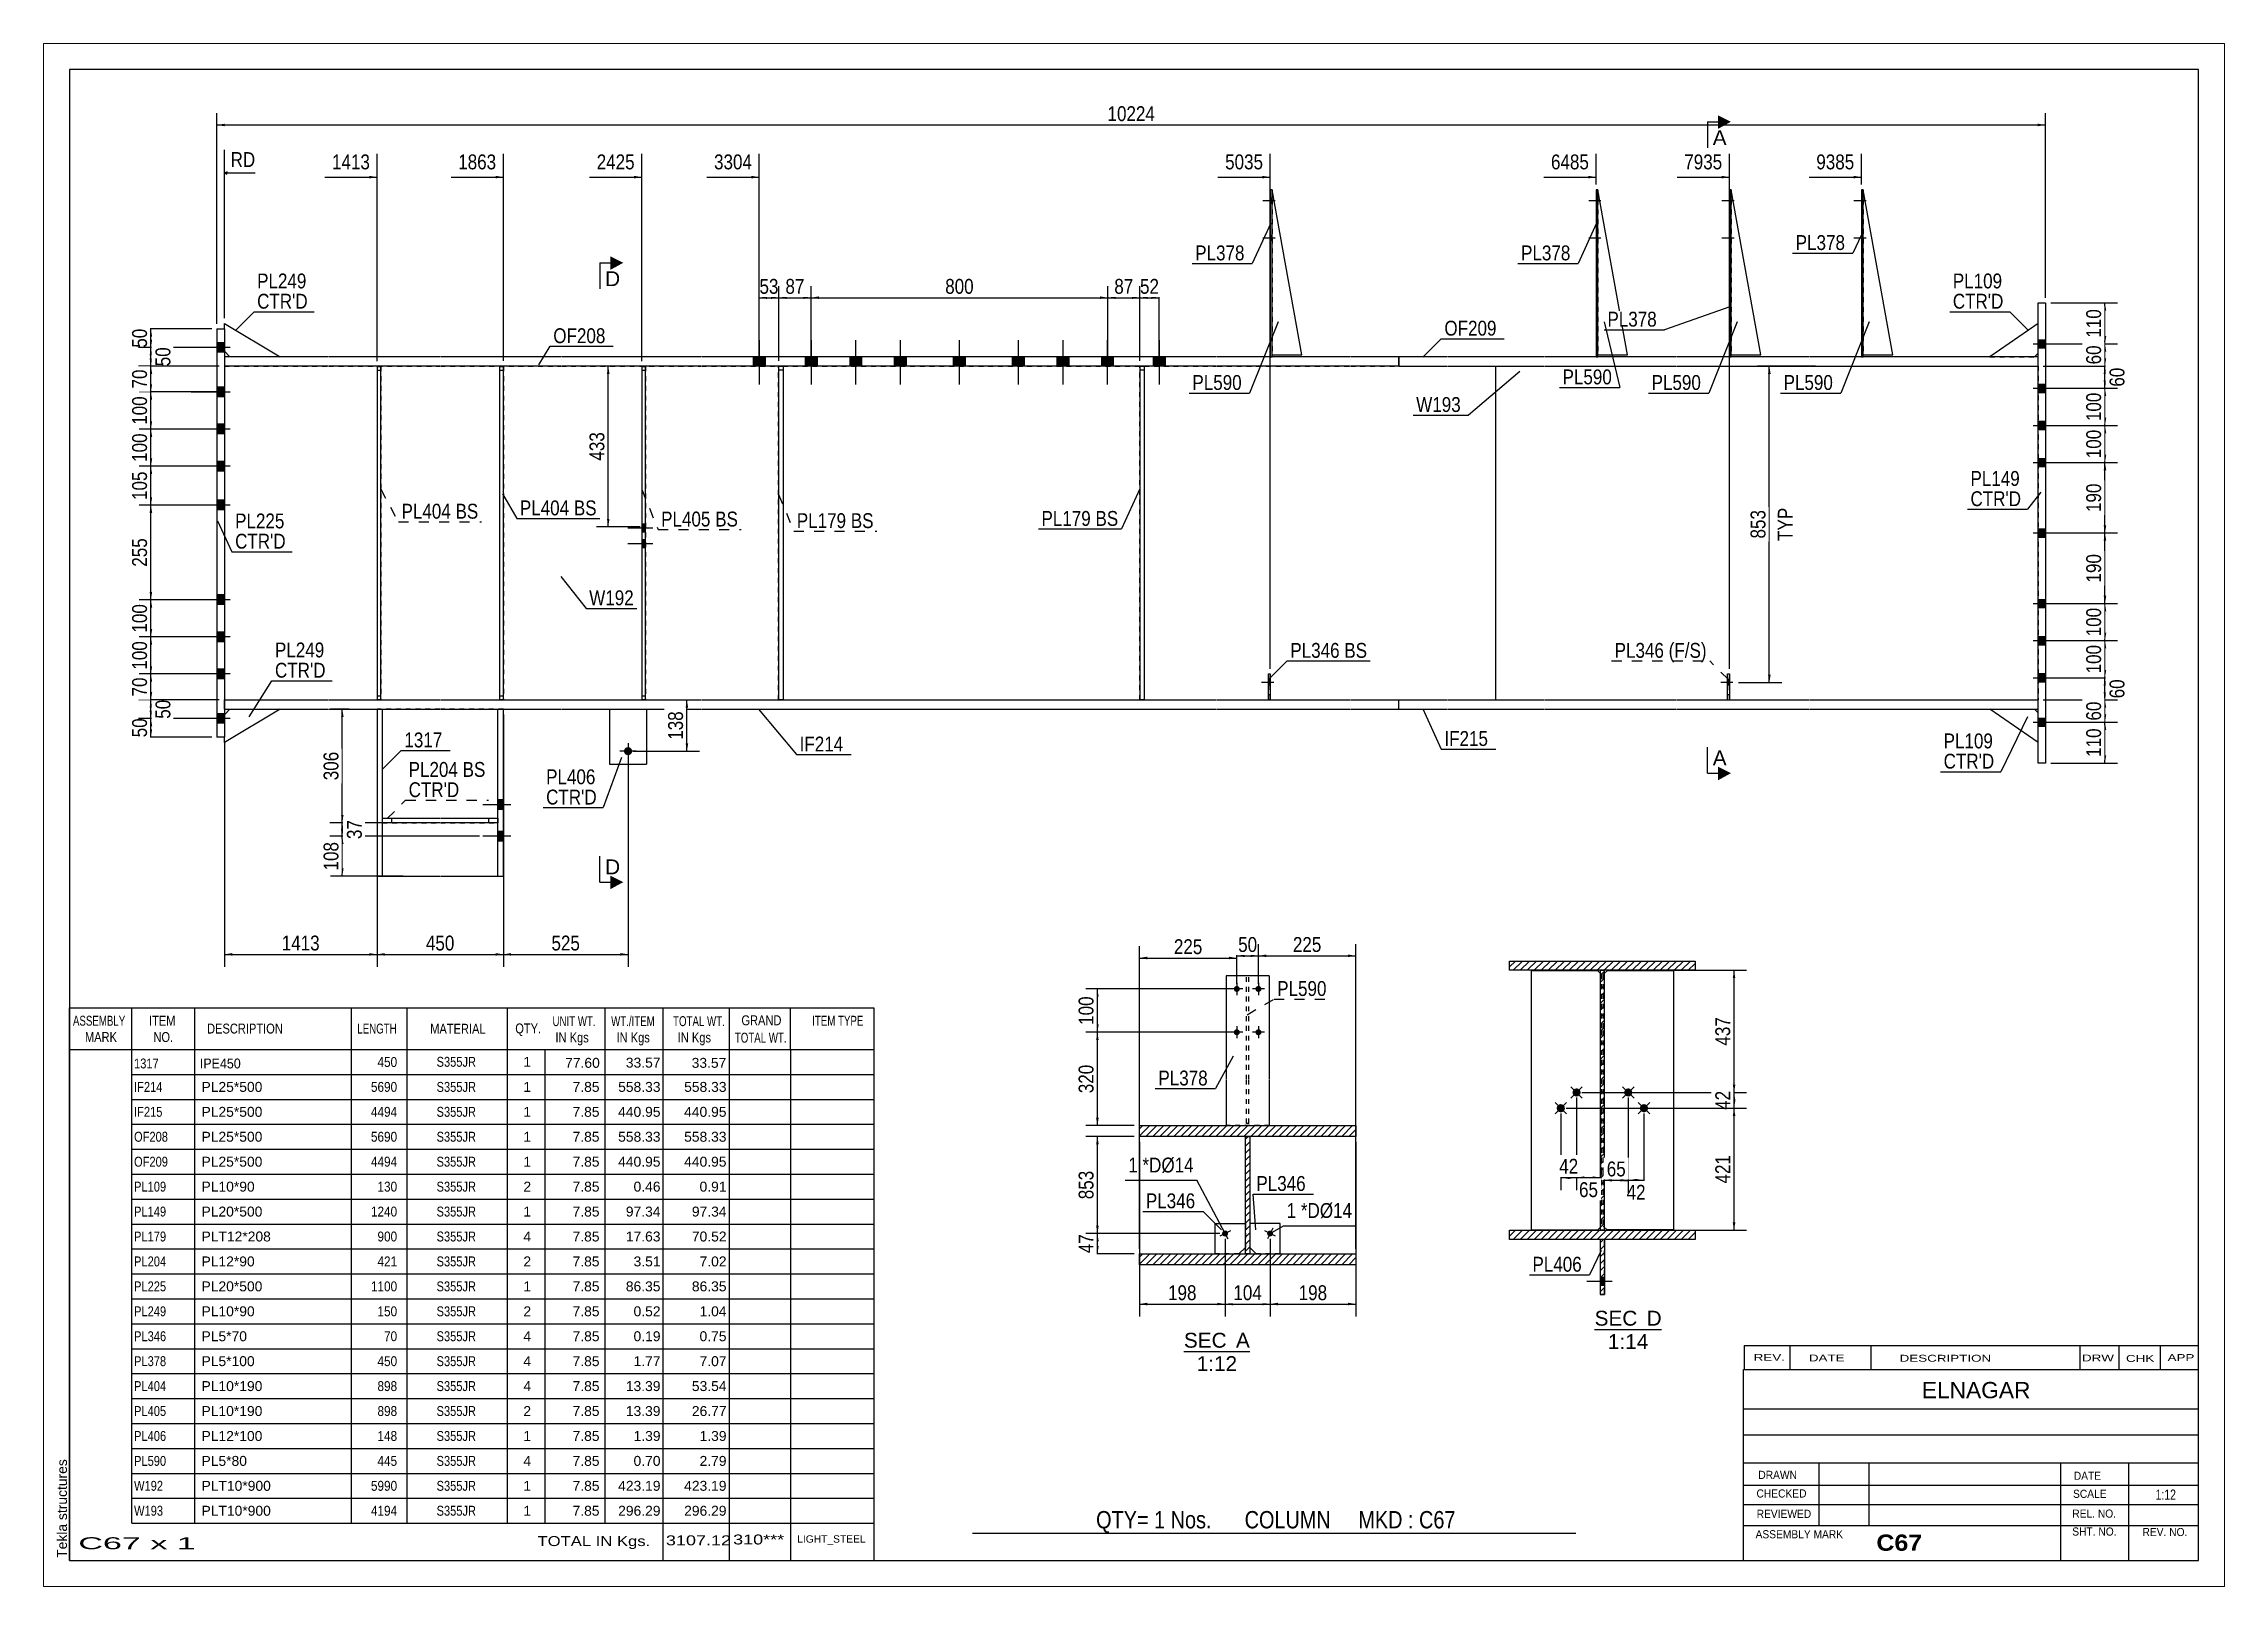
# Paper-space layout 'Layout1' of a CAD drawing. Header units: millimetres. Extents: x 0 to 420, y 0 to 297.
# The model-space entities are those that its viewports show. They can reach past a viewport. Long polylines and large blocks are cut down to what shows.
import ezdxf

# ---------------------------------------------------------------- set-up
doc = ezdxf.new("R2010")
doc.units = ezdxf.units.MM
doc.linetypes.add('DXK_LINE_DOT1', pattern=[1.8814, 0.9407, -0.9407])
doc.linetypes.add('DXK_LINE_DOT2', pattern=[3.9198, 1.9599, -1.9599])
doc.layers.add('Viewport layer', color=7, linetype='Continuous', plot=False)
doc.styles.add('Arial', font='ARIAL.TTF', dxfattribs={"height": 0.2})
doc.styles.add('Arial Bold', font='ARIALBD.TTF', dxfattribs={"height": 0.2})
doc.styles.add('Arial Narrow', font='ARIALN.TTF', dxfattribs={"height": 0.2})

# ---------------------------------------------------------------- blocks, each defined once
blk = doc.blocks.new('Unknown-623346309-1210')
at = {"color": 5, "linetype": 'Continuous'}
for p, q in [((166.25, 114.21), (-243.75, 114.21)), ((-243.75, 114.21), (-243.75, -172.79)), ((166.25, -172.79), (166.25, 114.21)), ((-243.75, -172.79), (166.25, -172.79))]:
    blk.add_line(p, q, dxfattribs=at)
at = {"color": 174, "linetype": 'Continuous', "style": 'Arial'}
blk.add_text('Tekla structures', height=1.9102, rotation=90, dxfattribs=at).set_placement((-244.25, -172.29))
blk = doc.blocks.new('Unknown-623346309-12 - 2896')
at = {"color": 1, "linetype": 'Continuous'}
blk.add_line((-29.14, -132.59), (-16.45, -132.59), dxfattribs=at)
at = {"color": 0, "linetype": 'Continuous'}
blk.add_wipeout([(-20.92, -131.84), (-20.92, -128.84), (-29.14, -128.84), (-29.14, -131.84)], dxfattribs=at)
blk.add_wipeout([(-16.45, -131.84), (-16.45, -128.84), (-19.12, -128.84), (-19.12, -131.84)], dxfattribs=at)
blk.add_wipeout([(-18.9, -136.34), (-18.9, -133.34), (-26.68, -133.34), (-26.68, -136.34)], dxfattribs=at)
at = {"color": 136, "linetype": 'Continuous', "style": 'Arial'}
for s, height, p in [('SEC', 2.865, (-29.14, -131.84)), ('A', 2.87, (-19.12, -131.84)), ('1:12', 2.865, (-26.68, -136.34))]:
    blk.add_text(s, height=height, dxfattribs=at).set_placement(p)
blk = doc.blocks.new('Unknown-623346309-13 - 5208')
at = {"color": 1, "linetype": 'Continuous'}
blk.add_line((49.96, -128.35), (62.87, -128.35), dxfattribs=at)
at = {"color": 0, "linetype": 'Continuous'}
blk.add_wipeout([(58.18, -127.6), (58.18, -124.6), (49.96, -124.6), (49.96, -127.6)], dxfattribs=at)
blk.add_wipeout([(62.87, -127.6), (62.87, -124.6), (59.98, -124.6), (59.98, -127.6)], dxfattribs=at)
blk.add_wipeout([(60.3, -132.1), (60.3, -129.1), (52.52, -129.1), (52.52, -132.1)], dxfattribs=at)
at = {"color": 136, "linetype": 'Continuous', "style": 'Arial'}
for s, height, p in [('SEC', 2.865, (49.96, -127.6)), ('D', 2.87, (59.98, -127.6)), ('1:14', 2.865, (52.52, -132.1))]:
    blk.add_text(s, height=height, dxfattribs=at).set_placement(p)
blk = doc.blocks.new('Part-623346309-1633 - 1608')
at = {"color": 7, "linetype": 'DXK_LINE_DOT1'}
for p, q in [((-133.54, 57.07), (-133.54, -7.07)), ((-132.83, 57.07), (-133.54, 57.07)), ((-133.54, 56.36), (-132.83, 56.36)), ((-132.83, 57.07), (-132.83, -7.07)), ((-133.54, -6.36), (-132.83, -6.36)), ((-133.54, -7.07), (-132.83, -7.07))]:
    blk.add_line(p, q, dxfattribs=at)
blk = doc.blocks.new('Part-623346309-1914 - 1608')
at = {"color": 2, "linetype": 'Continuous'}
blk.add_line((30.9, 57.14), (30.9, -7.14), dxfattribs=at)
at = {"color": 7, "linetype": 'DXK_LINE_DOT1'}
for p, q in [((30.9, 57.14), (40.19, 57.14)), ((40.29, 57.14), (65.61, 57.14)), ((65.71, 57.14), (91.28, 57.14)), ((91.38, 57.14), (116.7, 57.14)), ((116.8, 57.14), (135.37, 57.14)), ((135.37, 57.14), (135.37, -7.14)), ((30.9, -7.14), (40.19, -7.14)), ((40.29, -7.14), (65.61, -7.14)), ((65.71, -7.14), (91.28, -7.14)), ((91.38, -7.14), (116.7, -7.14)), ((116.8, -7.14), (135.37, -7.14))]:
    blk.add_line(p, q, dxfattribs=at)
blk = doc.blocks.new('Part-623346309-1706 - 1608')
at = {"color": 2, "linetype": 'Continuous'}
for p, q in [((-107.19, 57.14), (-107.19, -7.14)), ((-106.33, 57.14), (-106.33, -7.14))]:
    blk.add_line(p, q, dxfattribs=at)
at = {"color": 7, "linetype": 'DXK_LINE_DOT1'}
for p, q in [((-107.19, 57.14), (-106.33, 57.14)), ((-107.19, 56.43), (-106.33, 56.43)), ((-106.33, -7.14), (-107.19, -7.14))]:
    blk.add_line(p, q, dxfattribs=at)
blk = doc.blocks.new('Part-623346309-2009 - 1608')
at = {"color": 2, "linetype": 'Continuous'}
for p, q in [((-213.93, -8.93), (-213.93, -7.14)), ((-213.93, -7.14), (-193.93, -7.14)), ((-193.83, -7.14), (-172.43, -7.14)), ((-172.33, -7.14), (-149.14, -7.14)), ((-149.04, -7.14), (-122.11, -7.14)), ((-122.01, -7.14), (-22.83, -7.14)), ((-22.73, -7.14), (2.84, -7.14)), ((2.94, -7.14), (12.23, -7.14)), ((12.23, -8.93), (12.23, -7.14)), ((-213.93, -8.93), (-193.93, -8.93)), ((-193.83, -8.93), (-172.43, -8.93)), ((-172.33, -8.93), (-149.14, -8.93)), ((-149.04, -8.93), (-122.11, -8.93)), ((-122.01, -8.93), (-22.83, -8.93)), ((-22.73, -8.93), (2.84, -8.93)), ((2.94, -8.93), (12.23, -8.93))]:
    blk.add_line(p, q, dxfattribs=at)
blk = doc.blocks.new('Part-623346309-1738 - 1608')
at = {"color": 7, "linetype": 'DXK_LINE_DOT1'}
for p, q in [((-37.62, -7.14), (-37.62, 57.14)), ((-36.76, 57.14), (-36.76, -7.14))]:
    blk.add_line(p, q, dxfattribs=at)
blk = doc.blocks.new('Bolt-623346309-1610 - 1608')
at = {"linetype": 'Continuous'}
for points in [[(-133.54, 26.73), (-133.54, 25.16), (-132.83, 25.16), (-132.83, 26.73)], [(-133.54, 23.7), (-133.54, 22.13), (-132.83, 22.13), (-132.83, 23.7)]]:
    blk.add_hatch(color=3, dxfattribs=at).paths.add_polyline_path(points)
at = {"color": 3, "linetype": 'Continuous'}
for p, q in [((-131.4, 25.95), (-136.26, 25.95)), ((-132.83, 26.73), (-133.54, 26.73)), ((-131.4, 22.92), (-136.26, 22.92)), ((-132.83, 25.16), (-133.54, 25.16)), ((-132.83, 23.7), (-133.54, 23.7)), ((-132.83, 22.13), (-133.54, 22.13))]:
    blk.add_line(p, q, dxfattribs=at)
blk = doc.blocks.new('Bolt-623346309-1739 - 1608')
at = {"linetype": 'Continuous'}
for points in [[(-109.8, 58.93), (-112.09, 58.93), (-112.09, 57.14), (-109.8, 57.14)], [(-109.8, 58.93), (-112.09, 58.93), (-112.09, 57.14), (-109.8, 57.14)], [(-99.8, 58.93), (-102.09, 58.93), (-102.09, 57.14), (-99.8, 57.14)], [(-99.8, 58.93), (-102.09, 58.93), (-102.09, 57.14), (-99.8, 57.14)], [(-91.23, 58.93), (-93.51, 58.93), (-93.51, 57.14), (-91.23, 57.14)], [(-91.23, 58.93), (-93.51, 58.93), (-93.51, 57.14), (-91.23, 57.14)], [(-82.66, 58.93), (-84.94, 58.93), (-84.94, 57.14), (-82.66, 57.14)], [(-82.66, 58.93), (-84.94, 58.93), (-84.94, 57.14), (-82.66, 57.14)], [(-71.28, 58.93), (-73.57, 58.93), (-73.57, 57.14), (-71.28, 57.14)], [(-71.28, 58.93), (-73.57, 58.93), (-73.57, 57.14), (-71.28, 57.14)], [(-59.9, 58.93), (-62.19, 58.93), (-62.19, 57.14), (-59.9, 57.14)], [(-59.9, 58.93), (-62.19, 58.93), (-62.19, 57.14), (-59.9, 57.14)], [(-51.33, 58.93), (-53.61, 58.93), (-53.61, 57.14), (-51.33, 57.14)], [(-51.33, 58.93), (-53.61, 58.93), (-53.61, 57.14), (-51.33, 57.14)], [(-42.76, 58.93), (-45.04, 58.93), (-45.04, 57.14), (-42.76, 57.14)], [(-42.76, 58.93), (-45.04, 58.93), (-45.04, 57.14), (-42.76, 57.14)], [(-32.76, 58.93), (-35.04, 58.93), (-35.04, 57.14), (-32.76, 57.14)], [(-32.76, 58.93), (-35.04, 58.93), (-35.04, 57.14), (-32.76, 57.14)]]:
    blk.add_hatch(color=3, dxfattribs=at).paths.add_polyline_path(points)
at = {"color": 3, "linetype": 'Continuous'}
for p, q in [((-112.09, 58.93), (-112.09, 57.14)), ((-112.09, 58.93), (-112.09, 57.14)), ((-110.94, 62.12), (-110.94, 53.57)), ((-110.94, 62.12), (-110.94, 53.57)), ((-109.8, 58.93), (-109.8, 57.14)), ((-109.8, 58.93), (-109.8, 57.14)), ((-102.09, 58.93), (-102.09, 57.14)), ((-102.09, 58.93), (-102.09, 57.14)), ((-100.94, 62.12), (-100.94, 53.57)), ((-100.94, 62.12), (-100.94, 53.57)), ((-99.8, 58.93), (-99.8, 57.14)), ((-99.8, 58.93), (-99.8, 57.14)), ((-93.51, 58.93), (-93.51, 57.14)), ((-93.51, 58.93), (-93.51, 57.14)), ((-92.37, 62.12), (-92.37, 53.57)), ((-92.37, 62.12), (-92.37, 53.57)), ((-91.23, 58.93), (-91.23, 57.14)), ((-91.23, 58.93), (-91.23, 57.14)), ((-84.94, 58.93), (-84.94, 57.14)), ((-84.94, 58.93), (-84.94, 57.14)), ((-83.8, 62.12), (-83.8, 53.57)), ((-83.8, 62.12), (-83.8, 53.57)), ((-82.66, 58.93), (-82.66, 57.14)), ((-82.66, 58.93), (-82.66, 57.14)), ((-73.57, 58.93), (-73.57, 57.14)), ((-73.57, 58.93), (-73.57, 57.14)), ((-72.42, 62.12), (-72.42, 53.57)), ((-72.42, 62.12), (-72.42, 53.57)), ((-71.28, 58.93), (-71.28, 57.14)), ((-71.28, 58.93), (-71.28, 57.14)), ((-62.19, 58.93), (-62.19, 57.14)), ((-62.19, 58.93), (-62.19, 57.14)), ((-61.04, 62.12), (-61.04, 53.57)), ((-61.04, 62.12), (-61.04, 53.57)), ((-59.9, 58.93), (-59.9, 57.14)), ((-59.9, 58.93), (-59.9, 57.14)), ((-53.61, 58.93), (-53.61, 57.14)), ((-53.61, 58.93), (-53.61, 57.14)), ((-52.47, 62.12), (-52.47, 53.57)), ((-52.47, 62.12), (-52.47, 53.57)), ((-51.33, 58.93), (-51.33, 57.14)), ((-51.33, 58.93), (-51.33, 57.14)), ((-45.04, 58.93), (-45.04, 57.14)), ((-45.04, 58.93), (-45.04, 57.14)), ((-43.9, 62.12), (-43.9, 53.57)), ((-43.9, 62.12), (-43.9, 53.57)), ((-42.76, 58.93), (-42.76, 57.14)), ((-42.76, 58.93), (-42.76, 57.14)), ((-35.04, 58.93), (-35.04, 57.14)), ((-35.04, 58.93), (-35.04, 57.14)), ((-33.9, 62.12), (-33.9, 53.57)), ((-33.9, 62.12), (-33.9, 53.57)), ((-32.76, 58.93), (-32.76, 57.14)), ((-32.76, 58.93), (-32.76, 57.14))]:
    blk.add_line(p, q, dxfattribs=at)
blk = doc.blocks.new('Bolt-623346309-2089 - 1608')
at = {"linetype": 'Continuous'}
for points in [[(101.7, 88.43), (101.7, 89.43), (101.34, 89.43), (101.34, 88.43)], [(101.7, 88.43), (101.7, 89.43), (101.34, 89.43), (101.34, 88.43)], [(101.7, 81.29), (101.7, 82.29), (101.34, 82.29), (101.34, 81.29)], [(101.7, 81.29), (101.7, 82.29), (101.34, 82.29), (101.34, 81.29)]]:
    blk.add_hatch(color=3, dxfattribs=at).paths.add_polyline_path(points)
at = {"color": 3, "linetype": 'Continuous'}
for p, q in [((102.27, 88.93), (99.91, 88.93)), ((102.27, 88.93), (99.91, 88.93)), ((101.7, 89.43), (101.34, 89.43)), ((101.7, 89.43), (101.34, 89.43)), ((101.7, 88.43), (101.34, 88.43)), ((101.7, 88.43), (101.34, 88.43)), ((102.27, 81.79), (99.91, 81.79)), ((102.27, 81.79), (99.91, 81.79)), ((101.7, 82.29), (101.34, 82.29)), ((101.7, 82.29), (101.34, 82.29)), ((101.7, 81.29), (101.34, 81.29)), ((101.7, 81.29), (101.34, 81.29))]:
    blk.add_line(p, q, dxfattribs=at)
blk = doc.blocks.new('Bolt-623346309-1611 - 1608')
at = {"color": 3, "linetype": 'DXK_LINE_DOT2'}
for p, q in [((-131.4, 25.95), (-136.26, 25.95)), ((-132.83, 26.73), (-133.54, 26.73)), ((-131.4, 22.92), (-136.26, 22.92)), ((-132.83, 25.16), (-133.54, 25.16)), ((-132.83, 23.7), (-133.54, 23.7)), ((-132.83, 22.13), (-133.54, 22.13))]:
    blk.add_line(p, q, dxfattribs=at)
blk = doc.blocks.new('Part-623346309-1655 - 1608')
at = {"color": 7, "linetype": 'DXK_LINE_DOT1'}
for p, q in [((-160.93, 57.07), (-160.93, -7.07)), ((-160.21, 57.07), (-160.93, 57.07)), ((-160.93, 56.36), (-160.21, 56.36)), ((-160.21, 57.07), (-160.21, -7.07)), ((-160.93, -6.36), (-160.21, -6.36)), ((-160.93, -7.07), (-160.21, -7.07))]:
    blk.add_line(p, q, dxfattribs=at)
blk = doc.blocks.new('Part-623346309-1677 - 1608')
at = {"color": 2, "linetype": 'Continuous'}
for p, q in [((-184.52, 57.07), (-184.52, -7.07)), ((-184.52, 57.07), (-183.81, 57.07)), ((-183.81, -7.07), (-183.81, 57.07)), ((-184.52, -7.07), (-183.81, -7.07))]:
    blk.add_line(p, q, dxfattribs=at)
at = {"color": 7, "linetype": 'DXK_LINE_DOT1'}
for p, q in [((-184.52, 56.36), (-183.81, 56.36)), ((-184.52, -6.36), (-183.81, -6.36))]:
    blk.add_line(p, q, dxfattribs=at)
blk = doc.blocks.new('Part-623346309-1711 - 1608')
at = {"color": 2, "linetype": 'Continuous'}
for p, q in [((-37.62, 57.14), (-37.62, -7.14)), ((-36.76, 57.14), (-36.76, -7.14))]:
    blk.add_line(p, q, dxfattribs=at)
at = {"color": 7, "linetype": 'DXK_LINE_DOT1'}
for p, q in [((-37.62, 57.14), (-36.76, 57.14)), ((-37.62, 56.43), (-36.76, 56.43)), ((-36.76, -7.14), (-37.62, -7.14))]:
    blk.add_line(p, q, dxfattribs=at)
blk = doc.blocks.new('Part-623346309-2175 - 1608')
at = {"color": 2, "linetype": 'Continuous'}
for p, q in [((12.23, -8.93), (12.23, -7.14)), ((12.23, -7.14), (21.51, -7.14)), ((21.61, -7.14), (40.19, -7.14)), ((40.29, -7.14), (65.61, -7.14)), ((65.71, -7.14), (91.28, -7.14)), ((91.38, -7.14), (116.7, -7.14)), ((116.8, -7.14), (135.37, -7.14)), ((135.37, -8.93), (135.37, -7.14)), ((12.23, -8.93), (21.51, -8.93)), ((21.61, -8.93), (40.19, -8.93)), ((40.29, -8.93), (65.61, -8.93)), ((65.71, -8.93), (91.28, -8.93)), ((91.38, -8.93), (116.7, -8.93)), ((116.8, -8.93), (135.37, -8.93))]:
    blk.add_line(p, q, dxfattribs=at)
blk = doc.blocks.new('Part-623346309-1733 - 1608')
at = {"color": 7, "linetype": 'DXK_LINE_DOT1'}
for p, q in [((-107.19, -7.14), (-107.19, 57.14)), ((-106.33, 57.14), (-106.33, -7.14))]:
    blk.add_line(p, q, dxfattribs=at)
blk = doc.blocks.new('Part-623346309-1745 - 1608')
at = {"color": 2, "linetype": 'Continuous'}
for p, q in [((-160.93, 57.07), (-160.93, -7.07)), ((-160.93, 57.07), (-160.21, 57.07)), ((-160.21, -7.07), (-160.21, 57.07)), ((-160.93, -7.07), (-160.21, -7.07))]:
    blk.add_line(p, q, dxfattribs=at)
blk = doc.blocks.new('Bolt-623346309-7036 - 1608')
at = {"linetype": 'Continuous'}
blk.add_hatch(color=3, dxfattribs=at).paths.add_polyline_path([(-12.51, -4.29), (-12.51, -3.29), (-12.87, -3.29), (-12.87, -4.29)])
at = {"color": 3, "linetype": 'Continuous'}
for p, q in [((-11.84, -3.79), (-14.19, -3.79)), ((-12.51, -3.29), (-12.87, -3.29)), ((-12.51, -4.29), (-12.87, -4.29))]:
    blk.add_line(p, q, dxfattribs=at)
blk = doc.blocks.new('Part-623346309-2077 - 1608')
at = {"color": 2, "linetype": 'Continuous'}
for p, q in [((-203.21, -8.93), (-213.93, -15.36)), ((-212.86, -8.93), (-213.93, -10)), ((-213.93, -15.36), (-213.93, -14.29))]:
    blk.add_line(p, q, dxfattribs=at)
at = {"color": 7, "linetype": 'DXK_LINE_DOT1'}
for p, q in [((-213.93, -10), (-213.93, -14.29)), ((-212.86, -8.93), (-203.21, -8.93))]:
    blk.add_line(p, q, dxfattribs=at)
blk = doc.blocks.new('Part-623346309-1767 - 1608')
at = {"color": 2, "linetype": 'Continuous'}
for p, q in [((-133.54, 57.07), (-133.54, -7.07)), ((-133.54, 57.07), (-132.83, 57.07)), ((-132.83, -7.07), (-132.83, 57.07)), ((-133.54, -7.07), (-132.83, -7.07))]:
    blk.add_line(p, q, dxfattribs=at)
blk = doc.blocks.new('Part-623346309-1789 - 1608')
at = {"color": 2, "linetype": 'Continuous'}
for p, q in [((-6.44, 59.29), (-12.16, 91.07)), ((-12.16, 59.29), (-6.44, 59.29))]:
    blk.add_line(p, q, dxfattribs=at)
at = {"color": 7, "linetype": 'DXK_LINE_DOT1'}
blk.add_line((-12.16, 91.07), (-12.16, 59.29), dxfattribs=at)
blk = doc.blocks.new('Part-623346309-1811 - 1608')
at = {"color": 7, "linetype": 'DXK_LINE_DOT1'}
for p, q in [((-12.87, -7.14), (-12.87, -2.14)), ((-12.87, -2.14), (-12.51, -2.14)), ((-12.51, -7.14), (-12.51, -2.14)), ((-12.87, -6.07), (-12.51, -6.07)), ((-12.51, -7.14), (-12.87, -7.14))]:
    blk.add_line(p, q, dxfattribs=at)
blk = doc.blocks.new('Bolt-623346309-2128 - 1608')
at = {"linetype": 'Continuous'}
for points in [[(-12.16, 88.43), (-12.16, 89.43), (-12.51, 89.43), (-12.51, 88.43)], [(-12.16, 88.43), (-12.16, 89.43), (-12.51, 89.43), (-12.51, 88.43)], [(-12.16, 81.29), (-12.16, 82.29), (-12.51, 82.29), (-12.51, 81.29)], [(-12.16, 81.29), (-12.16, 82.29), (-12.51, 82.29), (-12.51, 81.29)]]:
    blk.add_hatch(color=3, dxfattribs=at).paths.add_polyline_path(points)
at = {"color": 3, "linetype": 'Continuous'}
for p, q in [((-11.59, 88.93), (-13.94, 88.93)), ((-11.59, 88.93), (-13.94, 88.93)), ((-12.16, 89.43), (-12.51, 89.43)), ((-12.16, 89.43), (-12.51, 89.43)), ((-12.16, 88.43), (-12.51, 88.43)), ((-12.16, 88.43), (-12.51, 88.43)), ((-11.59, 81.79), (-13.94, 81.79)), ((-11.59, 81.79), (-13.94, 81.79)), ((-12.16, 82.29), (-12.51, 82.29)), ((-12.16, 82.29), (-12.51, 82.29)), ((-12.16, 81.29), (-12.51, 81.29)), ((-12.16, 81.29), (-12.51, 81.29))]:
    blk.add_line(p, q, dxfattribs=at)
blk = doc.blocks.new('Part-623346309-1833 - 1608')
at = {"color": 2, "linetype": 'Continuous'}
for p, q in [((101.7, 91.07), (101.34, 91.07)), ((101.34, 91.07), (101.34, 58.93)), ((101.7, 58.93), (101.7, 91.07))]:
    blk.add_line(p, q, dxfattribs=at)
at = {"color": 7, "linetype": 'DXK_LINE_DOT1'}
blk.add_line((101.34, 58.93), (101.7, 58.93), dxfattribs=at)
blk = doc.blocks.new('Bolt-623346309-1834 - 1608')
at = {"linetype": 'Continuous'}
for points in [[(76.28, 88.43), (76.28, 89.43), (75.92, 89.43), (75.92, 88.43)], [(76.28, 88.43), (76.28, 89.43), (75.92, 89.43), (75.92, 88.43)], [(76.28, 81.29), (76.28, 82.29), (75.92, 82.29), (75.92, 81.29)], [(76.28, 81.29), (76.28, 82.29), (75.92, 82.29), (75.92, 81.29)]]:
    blk.add_hatch(color=3, dxfattribs=at).paths.add_polyline_path(points)
at = {"color": 3, "linetype": 'Continuous'}
for p, q in [((76.85, 88.93), (74.49, 88.93)), ((76.85, 88.93), (74.49, 88.93)), ((76.28, 89.43), (75.92, 89.43)), ((76.28, 89.43), (75.92, 89.43)), ((76.28, 88.43), (75.92, 88.43)), ((76.28, 88.43), (75.92, 88.43)), ((76.85, 81.79), (74.49, 81.79)), ((76.85, 81.79), (74.49, 81.79)), ((76.28, 82.29), (75.92, 82.29)), ((76.28, 82.29), (75.92, 82.29)), ((76.28, 81.29), (75.92, 81.29)), ((76.28, 81.29), (75.92, 81.29))]:
    blk.add_line(p, q, dxfattribs=at)
blk = doc.blocks.new('Part-623346309-1839 - 1608')
at = {"color": 2, "linetype": 'Continuous'}
for p, q in [((81.99, 59.29), (76.28, 91.07)), ((76.28, 59.29), (81.99, 59.29))]:
    blk.add_line(p, q, dxfattribs=at)
at = {"color": 7, "linetype": 'DXK_LINE_DOT1'}
blk.add_line((76.28, 91.07), (76.28, 59.29), dxfattribs=at)
blk = doc.blocks.new('Part-623346309-7024 - 1608')
at = {"color": 2, "linetype": 'Continuous'}
for p, q in [((-12.87, -7.14), (-12.87, -2.14)), ((-12.87, -2.14), (-12.51, -2.14)), ((-12.51, -2.14), (-12.51, -7.14))]:
    blk.add_line(p, q, dxfattribs=at)
blk = doc.blocks.new('Part-623346309-1892 - 1608')
at = {"color": 2, "linetype": 'Continuous'}
for p, q in [((135.37, -15.36), (126.09, -8.93)), ((134.66, -8.93), (135.37, -9.64))]:
    blk.add_line(p, q, dxfattribs=at)
at = {"color": 7, "linetype": 'DXK_LINE_DOT1'}
for p, q in [((126.09, -8.93), (134.66, -8.93)), ((135.37, -15.36), (135.37, -9.64))]:
    blk.add_line(p, q, dxfattribs=at)
blk = doc.blocks.new('Part-623346309-1943 - 1608')
at = {"color": 2, "linetype": 'Continuous'}
for p, q in [((135.37, 69.29), (136.8, 69.29)), ((135.37, -19.29), (135.37, 69.29)), ((136.8, 69.29), (136.8, -19.29)), ((136.8, -19.29), (135.37, -19.29))]:
    blk.add_line(p, q, dxfattribs=at)
blk = doc.blocks.new('Bolt-623346309-2088 - 1608')
at = {"linetype": 'Continuous'}
for points in [[(135.37, 62.21), (135.37, 60.64), (136.8, 60.64), (136.8, 62.21)], [(135.37, 62.21), (135.37, 60.64), (136.8, 60.64), (136.8, 62.21)], [(135.37, 53.64), (135.37, 52.07), (136.8, 52.07), (136.8, 53.64)], [(135.37, 53.64), (135.37, 52.07), (136.8, 52.07), (136.8, 53.64)], [(135.37, 46.5), (135.37, 44.93), (136.8, 44.93), (136.8, 46.5)], [(135.37, 46.5), (135.37, 44.93), (136.8, 44.93), (136.8, 46.5)], [(135.37, 39.36), (135.37, 37.79), (136.8, 37.79), (136.8, 39.36)], [(135.37, 39.36), (135.37, 37.79), (136.8, 37.79), (136.8, 39.36)], [(135.37, 25.79), (135.37, 24.21), (136.8, 24.21), (136.8, 25.79)], [(135.37, 25.79), (135.37, 24.21), (136.8, 24.21), (136.8, 25.79)], [(135.37, 12.21), (135.37, 10.64), (136.8, 10.64), (136.8, 12.21)], [(135.37, 12.21), (135.37, 10.64), (136.8, 10.64), (136.8, 12.21)], [(135.37, 5.07), (135.37, 3.5), (136.8, 3.5), (136.8, 5.07)], [(135.37, 5.07), (135.37, 3.5), (136.8, 3.5), (136.8, 5.07)], [(135.37, -2.07), (135.37, -3.64), (136.8, -3.64), (136.8, -2.07)], [(135.37, -2.07), (135.37, -3.64), (136.8, -3.64), (136.8, -2.07)], [(135.37, -10.64), (135.37, -12.21), (136.8, -12.21), (136.8, -10.64)], [(135.37, -10.64), (135.37, -12.21), (136.8, -12.21), (136.8, -10.64)]]:
    blk.add_hatch(color=3, dxfattribs=at).paths.add_polyline_path(points)
at = {"color": 3, "linetype": 'Continuous'}
for p, q in [((134.41, 61.43), (141.09, 61.43)), ((134.41, 61.43), (141.09, 61.43)), ((135.37, 62.21), (136.8, 62.21)), ((135.37, 62.21), (136.8, 62.21)), ((135.37, 60.64), (136.8, 60.64)), ((135.37, 60.64), (136.8, 60.64)), ((134.41, 52.86), (141.09, 52.86)), ((134.41, 52.86), (141.09, 52.86)), ((135.37, 53.64), (136.8, 53.64)), ((135.37, 53.64), (136.8, 53.64)), ((135.37, 52.07), (136.8, 52.07)), ((135.37, 52.07), (136.8, 52.07)), ((135.37, 46.5), (136.8, 46.5)), ((135.37, 46.5), (136.8, 46.5)), ((134.41, 45.71), (141.09, 45.71)), ((134.41, 45.71), (141.09, 45.71)), ((135.37, 44.93), (136.8, 44.93)), ((135.37, 44.93), (136.8, 44.93)), ((134.41, 38.57), (141.09, 38.57)), ((134.41, 38.57), (141.09, 38.57)), ((135.37, 39.36), (136.8, 39.36)), ((135.37, 39.36), (136.8, 39.36)), ((135.37, 37.79), (136.8, 37.79)), ((135.37, 37.79), (136.8, 37.79)), ((135.37, 25.79), (136.8, 25.79)), ((135.37, 25.79), (136.8, 25.79)), ((134.41, 25), (141.09, 25)), ((134.41, 25), (141.09, 25)), ((135.37, 24.21), (136.8, 24.21)), ((135.37, 24.21), (136.8, 24.21)), ((134.41, 11.43), (141.09, 11.43)), ((134.41, 11.43), (141.09, 11.43)), ((135.37, 12.21), (136.8, 12.21)), ((135.37, 12.21), (136.8, 12.21)), ((135.37, 10.64), (136.8, 10.64)), ((135.37, 10.64), (136.8, 10.64)), ((134.41, 4.29), (141.09, 4.29)), ((134.41, 4.29), (141.09, 4.29)), ((135.37, 5.07), (136.8, 5.07)), ((135.37, 5.07), (136.8, 5.07)), ((135.37, 3.5), (136.8, 3.5)), ((135.37, 3.5), (136.8, 3.5)), ((134.41, -2.86), (141.09, -2.86)), ((134.41, -2.86), (141.09, -2.86)), ((135.37, -2.07), (136.8, -2.07)), ((135.37, -2.07), (136.8, -2.07)), ((135.37, -3.64), (136.8, -3.64)), ((135.37, -3.64), (136.8, -3.64)), ((134.41, -11.43), (141.09, -11.43)), ((134.41, -11.43), (141.09, -11.43)), ((135.37, -10.64), (136.8, -10.64)), ((135.37, -10.64), (136.8, -10.64)), ((135.37, -12.21), (136.8, -12.21)), ((135.37, -12.21), (136.8, -12.21))]:
    blk.add_line(p, q, dxfattribs=at)
blk = doc.blocks.new('Part-623346309-1965 - 1608')
at = {"color": 2, "linetype": 'Continuous'}
for p, q in [((-213.93, 58.93), (-213.93, 57.14)), ((-193.93, 58.93), (-213.93, 58.93)), ((-172.43, 58.93), (-193.83, 58.93)), ((-149.14, 58.93), (-172.33, 58.93)), ((-122.11, 58.93), (-149.04, 58.93)), ((-22.83, 58.93), (-122.01, 58.93)), ((2.84, 58.93), (-22.73, 58.93)), ((12.23, 58.93), (2.94, 58.93)), ((12.23, 57.14), (12.23, 58.93)), ((-193.93, 57.14), (-213.93, 57.14)), ((-172.43, 57.14), (-193.83, 57.14)), ((-149.14, 57.14), (-172.33, 57.14)), ((-122.11, 57.14), (-149.04, 57.14)), ((-22.83, 57.14), (-122.01, 57.14)), ((2.84, 57.14), (-22.73, 57.14)), ((12.23, 57.14), (2.94, 57.14))]:
    blk.add_line(p, q, dxfattribs=at)
blk = doc.blocks.new('Part-623346309-2122 - 1608')
at = {"color": 2, "linetype": 'Continuous'}
for p, q in [((76.28, 91.07), (75.92, 91.07)), ((75.92, 91.07), (75.92, 58.93)), ((76.28, 58.93), (76.28, 91.07))]:
    blk.add_line(p, q, dxfattribs=at)
at = {"color": 7, "linetype": 'DXK_LINE_DOT1'}
blk.add_line((75.92, 58.93), (76.28, 58.93), dxfattribs=at)
blk = doc.blocks.new('Part-623346309-1987 - 1608')
at = {"color": 2, "linetype": 'Continuous'}
for p, q in [((12.23, 58.93), (12.23, 57.14)), ((21.51, 58.93), (12.23, 58.93)), ((40.19, 58.93), (21.61, 58.93)), ((65.61, 58.93), (40.29, 58.93)), ((91.28, 58.93), (65.71, 58.93)), ((116.7, 58.93), (91.38, 58.93)), ((135.37, 58.93), (116.8, 58.93)), ((135.37, 57.14), (135.37, 58.93)), ((12.23, 57.14), (21.51, 57.14)), ((21.61, 57.14), (40.19, 57.14)), ((40.29, 57.14), (65.61, 57.14)), ((65.71, 57.14), (91.28, 57.14)), ((91.38, 57.14), (116.7, 57.14)), ((116.8, 57.14), (135.37, 57.14))]:
    blk.add_line(p, q, dxfattribs=at)
blk = doc.blocks.new('Part-623346309-2048 - 1608')
at = {"color": 2, "linetype": 'Continuous'}
for p, q in [((-215.36, 64.29), (-213.93, 64.29)), ((-215.36, 64.29), (-215.36, -14.29)), ((-213.93, 64.29), (-213.93, -14.29)), ((-213.93, -14.29), (-215.36, -14.29))]:
    blk.add_line(p, q, dxfattribs=at)
blk = doc.blocks.new('Part-623346309-2014 - 1608')
at = {"color": 2, "linetype": 'Continuous'}
for p, q in [((135.37, 65.36), (126.09, 58.93)), ((134.66, 58.93), (135.37, 59.64))]:
    blk.add_line(p, q, dxfattribs=at)
at = {"color": 7, "linetype": 'DXK_LINE_DOT1'}
for p, q in [((135.37, 59.64), (135.37, 65.36)), ((126.09, 58.93), (134.66, 58.93))]:
    blk.add_line(p, q, dxfattribs=at)
blk = doc.blocks.new('Bolt-623346309-2090 - 1608')
at = {"linetype": 'Continuous'}
for points in [[(-215.36, 61.64), (-215.36, 59.79), (-213.93, 59.79), (-213.93, 61.64)], [(-215.36, 61.64), (-215.36, 59.79), (-213.93, 59.79), (-213.93, 61.64)], [(-215.36, 53.07), (-215.36, 51.21), (-213.93, 51.21), (-213.93, 53.07)], [(-215.36, 53.07), (-215.36, 51.21), (-213.93, 51.21), (-213.93, 53.07)], [(-215.36, 45.93), (-215.36, 44.07), (-213.93, 44.07), (-213.93, 45.93)], [(-215.36, 45.93), (-215.36, 44.07), (-213.93, 44.07), (-213.93, 45.93)], [(-215.36, 38.79), (-215.36, 36.93), (-213.93, 36.93), (-213.93, 38.79)], [(-215.36, 38.79), (-215.36, 36.93), (-213.93, 36.93), (-213.93, 38.79)], [(-215.36, 31.29), (-215.36, 29.43), (-213.93, 29.43), (-213.93, 31.29)], [(-215.36, 31.29), (-215.36, 29.43), (-213.93, 29.43), (-213.93, 31.29)], [(-215.36, 13.07), (-215.36, 11.21), (-213.93, 11.21), (-213.93, 13.07)], [(-215.36, 13.07), (-215.36, 11.21), (-213.93, 11.21), (-213.93, 13.07)], [(-215.36, 5.93), (-215.36, 4.07), (-213.93, 4.07), (-213.93, 5.93)], [(-215.36, 5.93), (-215.36, 4.07), (-213.93, 4.07), (-213.93, 5.93)], [(-215.36, -1.21), (-215.36, -3.07), (-213.93, -3.07), (-213.93, -1.21)], [(-215.36, -1.21), (-215.36, -3.07), (-213.93, -3.07), (-213.93, -1.21)], [(-215.36, -9.79), (-215.36, -11.64), (-213.93, -11.64), (-213.93, -9.79)], [(-215.36, -9.79), (-215.36, -11.64), (-213.93, -11.64), (-213.93, -9.79)]]:
    blk.add_hatch(color=3, dxfattribs=at).paths.add_polyline_path(points)
at = {"color": 3, "linetype": 'Continuous'}
for p, q in [((-212.79, 60.71), (-220.36, 60.71)), ((-212.79, 60.71), (-220.36, 60.71)), ((-213.93, 61.64), (-215.36, 61.64)), ((-213.93, 61.64), (-215.36, 61.64)), ((-213.93, 59.79), (-215.36, 59.79)), ((-213.93, 59.79), (-215.36, 59.79)), ((-212.79, 52.14), (-220.36, 52.14)), ((-212.79, 52.14), (-220.36, 52.14)), ((-213.93, 53.07), (-215.36, 53.07)), ((-213.93, 53.07), (-215.36, 53.07)), ((-213.93, 51.21), (-215.36, 51.21)), ((-213.93, 51.21), (-215.36, 51.21)), ((-212.79, 45), (-220.36, 45)), ((-212.79, 45), (-220.36, 45)), ((-213.93, 45.93), (-215.36, 45.93)), ((-213.93, 45.93), (-215.36, 45.93)), ((-213.93, 44.07), (-215.36, 44.07)), ((-213.93, 44.07), (-215.36, 44.07)), ((-212.79, 37.86), (-220.36, 37.86)), ((-212.79, 37.86), (-220.36, 37.86)), ((-213.93, 38.79), (-215.36, 38.79)), ((-213.93, 38.79), (-215.36, 38.79)), ((-213.93, 36.93), (-215.36, 36.93)), ((-213.93, 36.93), (-215.36, 36.93)), ((-212.79, 30.36), (-220.36, 30.36)), ((-212.79, 30.36), (-220.36, 30.36)), ((-213.93, 31.29), (-215.36, 31.29)), ((-213.93, 31.29), (-215.36, 31.29)), ((-213.93, 29.43), (-215.36, 29.43)), ((-213.93, 29.43), (-215.36, 29.43)), ((-213.93, 13.07), (-215.36, 13.07)), ((-213.93, 13.07), (-215.36, 13.07)), ((-212.79, 12.14), (-220.36, 12.14)), ((-212.79, 12.14), (-220.36, 12.14)), ((-213.93, 11.21), (-215.36, 11.21)), ((-213.93, 11.21), (-215.36, 11.21)), ((-212.79, 5), (-220.36, 5)), ((-212.79, 5), (-220.36, 5)), ((-213.93, 5.93), (-215.36, 5.93)), ((-213.93, 5.93), (-215.36, 5.93)), ((-213.93, 4.07), (-215.36, 4.07)), ((-213.93, 4.07), (-215.36, 4.07)), ((-212.79, -2.14), (-220.36, -2.14)), ((-212.79, -2.14), (-220.36, -2.14)), ((-213.93, -1.21), (-215.36, -1.21)), ((-213.93, -1.21), (-215.36, -1.21)), ((-213.93, -3.07), (-215.36, -3.07)), ((-213.93, -3.07), (-215.36, -3.07)), ((-212.79, -10.71), (-220.36, -10.71)), ((-212.79, -10.71), (-220.36, -10.71)), ((-213.93, -9.79), (-215.36, -9.79)), ((-213.93, -9.79), (-215.36, -9.79)), ((-213.93, -11.64), (-215.36, -11.64)), ((-213.93, -11.64), (-215.36, -11.64))]:
    blk.add_line(p, q, dxfattribs=at)
blk = doc.blocks.new('Part-623346309-2019 - 1608')
at = {"color": 7, "linetype": 'DXK_LINE_DOT1'}
for p, q in [((75.56, -7.14), (75.56, -2.14)), ((75.56, -2.14), (75.92, -2.14)), ((75.92, -7.14), (75.92, -2.14)), ((75.56, -6.07), (75.92, -6.07))]:
    blk.add_line(p, q, dxfattribs=at)
blk = doc.blocks.new('Part-623346309-2082 - 1608')
at = {"color": 2, "linetype": 'Continuous'}
for p, q in [((-213.93, 64.29), (-213.93, 65.36)), ((-213.93, 65.36), (-203.21, 58.93)), ((-213.93, 60), (-212.86, 58.93))]:
    blk.add_line(p, q, dxfattribs=at)
at = {"color": 7, "linetype": 'DXK_LINE_DOT1'}
for p, q in [((-213.93, 64.29), (-213.93, 60)), ((-203.21, 58.93), (-212.86, 58.93))]:
    blk.add_line(p, q, dxfattribs=at)
blk = doc.blocks.new('Part-623346309-2087 - 1608')
at = {"color": 7, "linetype": 'DXK_LINE_DOT1'}
for p, q in [((-213.93, 57.14), (-213.93, -7.14)), ((-213.93, 57.14), (-193.93, 57.14)), ((-193.83, 57.14), (-172.43, 57.14)), ((-172.33, 57.14), (-149.14, 57.14)), ((-149.04, 57.14), (-122.11, 57.14)), ((-122.01, 57.14), (-107.19, 57.14)), ((-106.33, 57.14), (-37.62, 57.14)), ((-36.76, 57.14), (-22.83, 57.14)), ((-22.73, 57.14), (2.84, 57.14)), ((2.94, 57.14), (21.51, 57.14)), ((21.61, 57.14), (30.9, 57.14)), ((-213.93, -7.14), (-193.93, -7.14)), ((-193.83, -7.14), (-172.43, -7.14)), ((-172.33, -7.14), (-149.14, -7.14)), ((-149.04, -7.14), (-122.11, -7.14)), ((-122.01, -7.14), (-107.19, -7.14)), ((-106.33, -7.14), (-37.62, -7.14)), ((-36.76, -7.14), (-22.83, -7.14)), ((-22.73, -7.14), (-12.87, -7.14)), ((-12.51, -7.14), (2.84, -7.14)), ((2.94, -7.14), (21.51, -7.14)), ((21.61, -7.14), (30.9, -7.14))]:
    blk.add_line(p, q, dxfattribs=at)
at = {"color": 2, "linetype": 'Continuous'}
blk.add_line((30.9, 57.14), (30.9, -7.14), dxfattribs=at)
blk = doc.blocks.new('Part-623346309-2117 - 1608')
at = {"color": 2, "linetype": 'Continuous'}
for p, q in [((-12.16, 91.07), (-12.51, 91.07)), ((-12.51, 91.07), (-12.51, 58.93)), ((-12.16, 58.93), (-12.16, 91.07))]:
    blk.add_line(p, q, dxfattribs=at)
at = {"color": 7, "linetype": 'DXK_LINE_DOT1'}
blk.add_line((-12.51, 58.93), (-12.16, 58.93), dxfattribs=at)
blk = doc.blocks.new('Part-623346309-2127 - 1608')
at = {"color": 2, "linetype": 'Continuous'}
for p, q in [((50.61, 91.07), (50.25, 91.07)), ((50.25, 91.07), (50.25, 58.93)), ((50.61, 58.93), (50.61, 91.07))]:
    blk.add_line(p, q, dxfattribs=at)
at = {"color": 7, "linetype": 'DXK_LINE_DOT1'}
blk.add_line((50.25, 58.93), (50.61, 58.93), dxfattribs=at)
blk = doc.blocks.new('Bolt-623346309-2129 - 1608')
at = {"linetype": 'Continuous'}
for points in [[(50.61, 88.43), (50.61, 89.43), (50.25, 89.43), (50.25, 88.43)], [(50.61, 88.43), (50.61, 89.43), (50.25, 89.43), (50.25, 88.43)], [(50.61, 81.29), (50.61, 82.29), (50.25, 82.29), (50.25, 81.29)], [(50.61, 81.29), (50.61, 82.29), (50.25, 82.29), (50.25, 81.29)]]:
    blk.add_hatch(color=3, dxfattribs=at).paths.add_polyline_path(points)
at = {"color": 3, "linetype": 'Continuous'}
for p, q in [((51.18, 88.93), (48.82, 88.93)), ((51.18, 88.93), (48.82, 88.93)), ((50.61, 89.43), (50.25, 89.43)), ((50.61, 89.43), (50.25, 89.43)), ((50.61, 88.43), (50.25, 88.43)), ((50.61, 88.43), (50.25, 88.43)), ((51.18, 81.79), (48.82, 81.79)), ((51.18, 81.79), (48.82, 81.79)), ((50.61, 82.29), (50.25, 82.29)), ((50.61, 82.29), (50.25, 82.29)), ((50.61, 81.29), (50.25, 81.29)), ((50.61, 81.29), (50.25, 81.29))]:
    blk.add_line(p, q, dxfattribs=at)
blk = doc.blocks.new('Part-623346309-2180 - 1608')
at = {"color": 2, "linetype": 'Continuous'}
for p, q in [((-184.54, -8.93), (-184.54, -41.07)), ((-183.5, -41.07), (-183.5, -8.93)), ((-161.26, -41.07), (-161.26, -8.93)), ((-160.21, -41.07), (-160.21, -8.93)), ((-184.54, -41.07), (-172.43, -41.07)), ((-172.33, -41.07), (-160.21, -41.07))]:
    blk.add_line(p, q, dxfattribs=at)
at = {"color": 7, "linetype": 'DXK_LINE_DOT1'}
for p, q in [((-172.43, -8.93), (-184.54, -8.93)), ((-160.21, -8.93), (-172.33, -8.93))]:
    blk.add_line(p, q, dxfattribs=at)
blk = doc.blocks.new('Part-623346309-2202 - 1608')
at = {"color": 7, "linetype": 'DXK_LINE_DOT1'}
for p, q in [((-183.5, -30.79), (-183.5, -29.93)), ((-183.5, -29.93), (-172.43, -29.93)), ((-183.5, -30.79), (-172.43, -30.79)), ((-181.71, -30.79), (-181.71, -29.93)), ((-172.33, -29.93), (-161.26, -29.93)), ((-172.33, -30.79), (-161.26, -30.79)), ((-163.04, -29.93), (-163.04, -30.79)), ((-161.26, -29.93), (-161.26, -30.79))]:
    blk.add_line(p, q, dxfattribs=at)
blk = doc.blocks.new('Part-623346309-2207 - 1608')
at = {"color": 7, "linetype": 'DXK_LINE_DOT1'}
for p, q in [((-184.52, 57.07), (-184.52, -7.07)), ((-183.81, 57.07), (-184.52, 57.07)), ((-183.81, 57.07), (-183.81, -7.07)), ((-184.52, -7.07), (-183.81, -7.07))]:
    blk.add_line(p, q, dxfattribs=at)
blk = doc.blocks.new('Part-623346309-2229 - 1608')
at = {"color": 2, "linetype": 'Continuous'}
for p, q in [((-183.5, -29.93), (-172.43, -29.93)), ((-172.43, -30.79), (-183.5, -30.79)), ((-172.33, -29.93), (-161.26, -29.93)), ((-161.26, -30.79), (-172.33, -30.79))]:
    blk.add_line(p, q, dxfattribs=at)
blk = doc.blocks.new('Bolt-623346309-6148 - 1608')
at = {"linetype": 'Continuous'}
blk.add_hatch(color=3, dxfattribs=at).paths.add_polyline_path([(-136.19, -17.79, -1), (-136.19, -16.21, -1)])
at = {"color": 3, "linetype": 'Continuous'}
for p, q in [((-136.19, -15.43), (-136.19, -18.57)), ((-134.61, -17), (-137.76, -17))]:
    blk.add_line(p, q, dxfattribs=at)
blk = doc.blocks.new('Part-623346309-6145 - 1608')
at = {"color": 2, "linetype": 'Continuous'}
for p, q in [((-139.76, -8.93), (-139.76, -19.5)), ((-132.61, -8.93), (-132.61, -19.5)), ((-139.76, -19.5), (-132.61, -19.5))]:
    blk.add_line(p, q, dxfattribs=at)
at = {"color": 7, "linetype": 'DXK_LINE_DOT1'}
blk.add_line((-139.76, -8.93), (-132.61, -8.93), dxfattribs=at)
blk = doc.blocks.new('Bolt-623346309-6146 - 1608')
at = {"linetype": 'Continuous'}
for points in [[(-161.26, -26.39), (-161.26, -28.25), (-160.21, -28.25), (-160.21, -26.39)], [(-161.26, -32.46), (-161.26, -34.32), (-160.21, -34.32), (-160.21, -32.46)]]:
    blk.add_hatch(color=3, dxfattribs=at).paths.add_polyline_path(points)
at = {"color": 3, "linetype": 'Continuous'}
for p, q in [((-158.79, -27.32), (-164.14, -27.32)), ((-160.21, -26.39), (-161.26, -26.39)), ((-160.21, -28.25), (-161.26, -28.25)), ((-158.79, -33.39), (-164.14, -33.39)), ((-160.21, -32.46), (-161.26, -32.46)), ((-160.21, -34.32), (-161.26, -34.32))]:
    blk.add_line(p, q, dxfattribs=at)
blk = doc.blocks.new('Bolt-623346309-6147 - 1608')
at = {"linetype": 'Continuous'}
for points in [[(-161.26, -26.39), (-161.26, -28.25), (-160.21, -28.25), (-160.21, -26.39)], [(-161.26, -32.46), (-161.26, -34.32), (-160.21, -34.32), (-160.21, -32.46)]]:
    blk.add_hatch(color=3, dxfattribs=at).paths.add_polyline_path(points)
at = {"color": 3, "linetype": 'Continuous'}
for p, q in [((-158.79, -27.32), (-164.14, -27.32)), ((-160.21, -26.39), (-161.26, -26.39)), ((-160.21, -28.25), (-161.26, -28.25)), ((-158.79, -33.39), (-164.14, -33.39)), ((-160.21, -32.46), (-161.26, -32.46)), ((-160.21, -34.32), (-161.26, -34.32))]:
    blk.add_line(p, q, dxfattribs=at)
blk = doc.blocks.new('Part-623346309-7019 - 1608')
at = {"color": 2, "linetype": 'Continuous'}
for p, q in [((107.41, 59.29), (101.7, 91.07)), ((101.7, 59.29), (107.41, 59.29))]:
    blk.add_line(p, q, dxfattribs=at)
at = {"color": 7, "linetype": 'DXK_LINE_DOT1'}
blk.add_line((101.7, 91.07), (101.7, 59.29), dxfattribs=at)
blk = doc.blocks.new('Part-623346309-7020 - 1608')
at = {"color": 2, "linetype": 'Continuous'}
for p, q in [((75.56, -7.14), (75.56, -2.14)), ((75.56, -2.14), (75.92, -2.14)), ((75.92, -2.14), (75.92, -7.14))]:
    blk.add_line(p, q, dxfattribs=at)
blk = doc.blocks.new('Part-623346309-7023 - 1608')
at = {"color": 2, "linetype": 'Continuous'}
for p, q in [((56.32, 59.29), (50.61, 91.07)), ((50.61, 59.29), (56.32, 59.29))]:
    blk.add_line(p, q, dxfattribs=at)
at = {"color": 7, "linetype": 'DXK_LINE_DOT1'}
blk.add_line((50.61, 91.07), (50.61, 59.29), dxfattribs=at)
blk = doc.blocks.new('Bolt-623346309-7027 - 1608')
at = {"color": 3, "linetype": 'DXK_LINE_DOT2'}
for p, q in [((-11.84, -3.79), (-14.19, -3.79)), ((-12.51, -3.29), (-12.87, -3.29)), ((-12.51, -4.29), (-12.87, -4.29))]:
    blk.add_line(p, q, dxfattribs=at)
blk = doc.blocks.new('Bolt-623346309-7030 - 1608')
at = {"color": 3, "linetype": 'DXK_LINE_DOT2'}
for p, q in [((76.6, -3.79), (74.24, -3.79)), ((75.92, -3.29), (75.56, -3.29)), ((75.92, -4.29), (75.56, -4.29))]:
    blk.add_line(p, q, dxfattribs=at)
blk = doc.blocks.new('Bolt-623346309-7033 - 1608')
at = {"linetype": 'Continuous'}
blk.add_hatch(color=3, dxfattribs=at).paths.add_polyline_path([(75.92, -4.29), (75.92, -3.29), (75.56, -3.29), (75.56, -4.29)])
at = {"color": 3, "linetype": 'Continuous'}
for p, q in [((76.6, -3.79), (74.24, -3.79)), ((75.92, -3.29), (75.56, -3.29)), ((75.92, -4.29), (75.56, -4.29))]:
    blk.add_line(p, q, dxfattribs=at)
blk = doc.blocks.new('Bolt-623346309-2926 - 2896')
at = {"linetype": 'Continuous'}
for points in [[(-18.37, -62.78, -1), (-19.53, -62.78, -1)], [(-14.2, -62.78, -1), (-15.37, -62.78, -1)], [(-18.37, -71.12, -1), (-19.53, -71.12, -1)], [(-14.2, -71.12, -1), (-15.37, -71.12, -1)]]:
    blk.add_hatch(color=3, dxfattribs=at).paths.add_polyline_path(points)
at = {"color": 3, "linetype": 'Continuous'}
for p, q in [((-17.78, -62.78), (-20.12, -62.78)), ((-18.95, -61.62), (-18.95, -63.95)), ((-13.62, -62.78), (-15.95, -62.78)), ((-14.78, -61.62), (-14.78, -63.95)), ((-17.78, -71.12), (-20.12, -71.12)), ((-18.95, -69.95), (-18.95, -72.28)), ((-13.62, -71.12), (-15.95, -71.12)), ((-14.78, -69.95), (-14.78, -72.28))]:
    blk.add_line(p, q, dxfattribs=at)
blk = doc.blocks.new('Part-623346309-2951 - 2896')
at = {"color": 7, "linetype": 'DXK_LINE_DOT1'}
for p, q in [((-16.66, -60.28), (-17.07, -60.28)), ((-17.07, -80.24), (-17.07, -60.28)), ((-16.66, -80.24), (-16.66, -60.28)), ((-17.07, -88.68), (-17.07, -80.34)), ((-16.66, -88.68), (-16.66, -80.34)), ((-16.66, -88.68), (-17.07, -88.68))]:
    blk.add_line(p, q, dxfattribs=at)
blk = doc.blocks.new('Part-623346309-2956 - 2896')
at = {"color": 2, "linetype": 'Continuous'}
for p, q in [((-23.12, -113.78), (-23.12, -107.94)), ((-23.12, -107.94), (-17.28, -107.94)), ((-17.28, -112.53), (-18.53, -113.78))]:
    blk.add_line(p, q, dxfattribs=at)
at = {"color": 7, "linetype": 'DXK_LINE_DOT1'}
for p, q in [((-17.28, -107.94), (-17.28, -112.53)), ((-18.53, -113.78), (-23.12, -113.78))]:
    blk.add_line(p, q, dxfattribs=at)
blk = doc.blocks.new('Part-623346309-2970 - 2896')
at = {"color": 2, "linetype": 'Continuous'}
for p, q in [((-12.7, -60.28), (-21.03, -60.28)), ((-21.03, -60.28), (-21.03, -80.24)), ((-12.7, -60.28), (-12.7, -80.24)), ((-21.03, -80.34), (-21.03, -89.09)), ((-12.7, -80.34), (-12.7, -89.09))]:
    blk.add_line(p, q, dxfattribs=at)
at = {"color": 7, "linetype": 'DXK_LINE_DOT1'}
blk.add_line((-12.7, -89.09), (-21.03, -89.09), dxfattribs=at)
blk = doc.blocks.new('Part-623346309-2976 - 2896')
at = {"linetype": 'Continuous'}
h = blk.add_hatch(dxfattribs=at)
h.set_pattern_fill('', scale=0.3, style=0, pattern_type=0)
h.set_pattern_definition([(45, (-16.4497, -113.7756), (-0.67352, 0.67352), [])])
h.paths.add_polyline_path([(-17.28, -113.78), (-16.45, -113.78), (-16.45, -91.18), (-17.28, -91.18)])
at = {"color": 2, "linetype": 'Continuous'}
for p, q in [((-17.28, -99.51), (-17.28, -91.18)), ((-17.28, -91.18), (-16.45, -91.18)), ((-16.45, -91.18), (-16.45, -99.51)), ((-17.28, -113.78), (-17.28, -99.61)), ((-16.45, -99.61), (-16.45, -113.78)), ((-16.45, -113.78), (-17.28, -113.78))]:
    blk.add_line(p, q, dxfattribs=at)
blk = doc.blocks.new('Part-623346309-7057 - 2896')
at = {"color": 2, "linetype": 'Continuous'}
for p, q in [((-10.62, -107.94), (-16.45, -107.94)), ((-10.62, -113.78), (-10.62, -107.94)), ((-16.45, -112.53), (-15.2, -113.78))]:
    blk.add_line(p, q, dxfattribs=at)
at = {"color": 7, "linetype": 'DXK_LINE_DOT1'}
for p, q in [((-16.45, -107.94), (-16.45, -112.53)), ((-10.62, -113.78), (-15.2, -113.78))]:
    blk.add_line(p, q, dxfattribs=at)
blk = doc.blocks.new('Part-623346309-2977 - 2896')
at = {"linetype": 'Continuous'}
h = blk.add_hatch(dxfattribs=at)
h.set_pattern_fill('', scale=0.3, style=0, pattern_type=0)
h.set_pattern_definition([(45, (3.967, -115.8589), (-0.67352, 0.67352), [])])
h.paths.add_polyline_path([(-37.7, -115.86), (3.97, -115.86), (3.97, -113.78), (-37.7, -113.78)])
at = {"color": 2, "linetype": 'Continuous'}
for p, q in [((-37.7, -115.86), (-37.7, -113.78)), ((-37.7, -113.78), (3.97, -113.78)), ((3.97, -115.86), (-37.7, -115.86)), ((3.97, -113.78), (3.97, -115.86))]:
    blk.add_line(p, q, dxfattribs=at)
blk = doc.blocks.new('Part-623346309-2978 - 2896')
at = {"linetype": 'Continuous'}
h = blk.add_hatch(dxfattribs=at)
h.set_pattern_fill('', scale=0.3, style=0, pattern_type=0)
h.set_pattern_definition([(45, (3.967, -91.1756), (-0.67352, 0.67352), [])])
h.paths.add_polyline_path([(-37.7, -91.18), (3.97, -91.18), (3.97, -89.09), (-37.7, -89.09)])
at = {"color": 2, "linetype": 'Continuous'}
for p, q in [((-37.7, -91.18), (-37.7, -89.09)), ((-37.7, -89.09), (3.97, -89.09)), ((3.97, -91.18), (-37.7, -91.18)), ((3.97, -89.09), (3.97, -91.18))]:
    blk.add_line(p, q, dxfattribs=at)
blk = doc.blocks.new('Bolt-623346309-7067 - 2896')
at = {"linetype": 'Continuous'}
blk.add_hatch(color=3, dxfattribs=at).paths.add_polyline_path([(-20.68, -109.59, -1), (-21.72, -110.13, -1)])
at = {"color": 3, "linetype": 'Continuous'}
for p, q in [((-21.74, -108.82), (-20.66, -110.89)), ((-20.16, -109.32), (-22.23, -110.4))]:
    blk.add_line(p, q, dxfattribs=at)
blk = doc.blocks.new('Bolt-623346309-7070 - 2896')
at = {"linetype": 'Continuous'}
blk.add_hatch(color=3, dxfattribs=at).paths.add_polyline_path([(-12.02, -110.13, -1), (-13.05, -109.59, -1)])
at = {"color": 3, "linetype": 'Continuous'}
for p, q in [((-11.99, -108.82), (-13.07, -110.89)), ((-11.5, -110.4), (-13.57, -109.32))]:
    blk.add_line(p, q, dxfattribs=at)
blk = doc.blocks.new('Bolt-623346309-5289 - 5208')
at = {"linetype": 'Continuous'}
for points in [[(55.88, -83.26, -1), (56.99, -82.15, -1)], [(58.91, -86.29, -1), (60.02, -85.18, -1)]]:
    blk.add_hatch(color=3, dxfattribs=at).paths.add_polyline_path(points)
at = {"color": 3, "linetype": 'Continuous'}
for p, q in [((57.55, -83.81), (55.32, -81.59)), ((55.32, -83.81), (57.55, -81.59)), ((60.58, -86.85), (58.35, -84.62)), ((58.35, -86.85), (60.58, -84.62))]:
    blk.add_line(p, q, dxfattribs=at)
blk = doc.blocks.new('Part-623346309-5265 - 5208')
at = {"linetype": 'Continuous'}
h = blk.add_hatch(dxfattribs=at)
h.set_pattern_fill('', scale=0.3, style=0, pattern_type=0)
h.set_pattern_definition([(45, (51.8148, -109.2435), (-0.67352, 0.67352), [])])
h.paths.add_polyline_path([(51.1, -109.24), (51.81, -109.24), (51.81, -59.19), (51.1, -59.19)])
at = {"color": 2, "linetype": 'Continuous'}
for p, q in [((51.1, -70.69), (51.1, -59.19)), ((51.1, -59.19), (51.81, -59.19)), ((51.81, -59.19), (51.81, -70.69)), ((51.1, -97.64), (51.1, -70.79)), ((51.81, -70.79), (51.81, -97.64)), ((51.1, -109.24), (51.1, -97.74)), ((51.81, -97.74), (51.81, -109.24)), ((51.81, -109.24), (51.1, -109.24))]:
    blk.add_line(p, q, dxfattribs=at)
blk = doc.blocks.new('Part-623346309-5257 - 5208')
at = {"color": 7, "linetype": 'DXK_LINE_DOT1'}
for p, q in [((51.81, -59.8), (51.64, -59.98)), ((51.64, -59.98), (51.64, -70.69)), ((51.64, -70.79), (51.64, -97.64)), ((51.64, -97.74), (51.64, -108.46)), ((51.81, -108.64), (51.64, -108.46))]:
    blk.add_line(p, q, dxfattribs=at)
at = {"color": 2, "linetype": 'Continuous'}
for p, q in [((52.35, -59.27), (51.81, -59.8)), ((65.21, -59.27), (52.35, -59.27)), ((65.21, -70.69), (65.21, -59.27)), ((65.21, -97.64), (65.21, -70.79)), ((65.21, -109.17), (65.21, -97.74)), ((52.35, -109.17), (51.81, -108.64)), ((65.21, -109.17), (52.35, -109.17))]:
    blk.add_line(p, q, dxfattribs=at)
blk = doc.blocks.new('Part-623346309-5209 - 5208')
at = {"linetype": 'Continuous'}
h = blk.add_hatch(dxfattribs=at)
h.set_pattern_fill('', scale=0.3, style=0, pattern_type=0)
h.set_pattern_definition([(45, (69.3148, -59.1945), (-0.67352, 0.67352), [])])
h.paths.add_polyline_path([(33.6, -59.19), (69.31, -59.19), (69.31, -57.41), (33.6, -57.41)])
at = {"color": 2, "linetype": 'Continuous'}
for p, q in [((33.6, -59.19), (33.6, -57.41)), ((33.6, -57.41), (69.31, -57.41)), ((69.31, -57.41), (69.31, -59.19)), ((69.31, -59.19), (33.6, -59.19))]:
    blk.add_line(p, q, dxfattribs=at)
blk = doc.blocks.new('Part-623346309-5214 - 5208')
at = {"linetype": 'Continuous'}
h = blk.add_hatch(dxfattribs=at)
h.set_pattern_fill('', scale=0.3, style=0, pattern_type=0)
h.set_pattern_definition([(45, (69.3148, -111.0293), (-0.67352, 0.67352), [])])
h.paths.add_polyline_path([(33.6, -111.03), (69.31, -111.03), (69.31, -109.24), (33.6, -109.24)])
at = {"color": 2, "linetype": 'Continuous'}
for p, q in [((33.6, -111.03), (33.6, -109.24)), ((33.6, -109.24), (69.31, -109.24)), ((69.31, -111.03), (33.6, -111.03)), ((69.31, -109.24), (69.31, -111.03))]:
    blk.add_line(p, q, dxfattribs=at)
blk = doc.blocks.new('Bolt-623346309-5290 - 5208')
at = {"linetype": 'Continuous'}
for points in [[(45.93, -82.15, -1), (47.04, -83.26, -1)], [(42.89, -85.18, -1), (44.01, -86.29, -1)]]:
    blk.add_hatch(color=3, dxfattribs=at).paths.add_polyline_path(points)
at = {"color": 3, "linetype": 'Continuous'}
for p, q in [((45.37, -83.81), (47.59, -81.59)), ((45.37, -81.59), (47.59, -83.81)), ((42.34, -86.85), (44.56, -84.62)), ((42.34, -84.62), (44.56, -86.85))]:
    blk.add_line(p, q, dxfattribs=at)
blk = doc.blocks.new('Part-623346309-5258 - 5208')
at = {"color": 2, "linetype": 'Continuous'}
for p, q in [((50.56, -59.27), (37.71, -59.27)), ((37.71, -59.27), (37.71, -70.69)), ((50.56, -59.27), (51.1, -59.8)), ((37.71, -70.79), (37.71, -97.64)), ((37.71, -97.74), (37.71, -109.17)), ((37.71, -109.17), (50.56, -109.17)), ((50.56, -109.17), (51.1, -108.64))]:
    blk.add_line(p, q, dxfattribs=at)
at = {"color": 7, "linetype": 'DXK_LINE_DOT1'}
for p, q in [((51.1, -59.8), (51.28, -59.98)), ((51.28, -59.98), (51.28, -70.69)), ((51.28, -70.79), (51.28, -97.64)), ((51.28, -97.74), (51.28, -108.46)), ((51.1, -108.64), (51.28, -108.46))]:
    blk.add_line(p, q, dxfattribs=at)
blk = doc.blocks.new('Part-623346309-6153 - 5208')
at = {"linetype": 'Continuous'}
h = blk.add_hatch(dxfattribs=at)
h.set_pattern_fill('', scale=0.3, style=0, pattern_type=0)
h.set_pattern_definition([(45, (51.8862, -121.6003), (-0.67352, 0.67352), [])])
h.paths.add_polyline_path([(51.03, -121.6), (51.89, -121.6), (51.89, -111.03), (51.03, -111.03)])
at = {"color": 7, "linetype": 'DXK_LINE_DOT1'}
for p, q in [((51.89, -111.03), (51.03, -111.03)), ((51.03, -111.03), (51.03, -121.6)), ((51.89, -121.6), (51.89, -111.03)), ((51.03, -121.6), (51.89, -121.6))]:
    blk.add_line(p, q, dxfattribs=at)
at = {"color": 2, "linetype": 'Continuous'}
for p, q in [((51.89, -111.03), (51.03, -111.03)), ((51.03, -111.03), (51.03, -121.6)), ((51.89, -111.03), (51.89, -121.6)), ((51.89, -121.6), (51.03, -121.6))]:
    blk.add_line(p, q, dxfattribs=at)
blk = doc.blocks.new('Bolt-623346309-6156 - 5208')
at = {"linetype": 'Continuous'}
blk.add_hatch(color=3, dxfattribs=at).paths.add_polyline_path([(51.03, -118.31), (51.03, -119.89), (51.89, -119.89), (51.89, -118.31)])
at = {"color": 3, "linetype": 'Continuous'}
for p, q in [((53.31, -119.1), (48.46, -119.1)), ((51.89, -118.31), (51.03, -118.31)), ((51.89, -119.89), (51.03, -119.89))]:
    blk.add_line(p, q, dxfattribs=at)
blk = doc.blocks.new('StraightDimension-623346309-6026 - 1608')
at = {"linetype": 'Continuous'}
blk.add_hatch(color=7, dxfattribs=at).paths.add_polyline_path([(-186.02, 93.76), (-184.52, 93.51), (-186.02, 93.26)])
at = {"color": 7, "linetype": 'Continuous'}
for p, q in [((-184.52, 58.07), (-184.52, 98.01)), ((-194.58, 93.51), (-184.52, 93.51))]:
    blk.add_line(p, q, dxfattribs=at)
at = {"color": 0, "linetype": 'Continuous'}
blk.add_wipeout([(-207.4, 94.86), (-207.4, 99.06), (-213.34, 99.06), (-213.34, 94.86)], dxfattribs=at)
at = {"color": 7, "linetype": 'Continuous'}
for p, q in [((-213.93, 66.36), (-213.93, 98.76)), ((-213.43, 94.51), (-213.93, 94.26)), ((-213.43, 94.01), (-213.93, 94.26)), ((-208, 94.26), (-213.93, 94.26))]:
    blk.add_line(p, q, dxfattribs=at)
at = {"color": 3, "linetype": 'Continuous', "style": 'Arial Narrow'}
blk.add_text('RD', height=2.863, dxfattribs=at).set_placement((-212.74, 95.46))
at = {"color": 0}
blk.add_wipeout([(-185.3, 94.41), (-185.3, 98.61), (-193.81, 98.61), (-193.81, 94.41)], dxfattribs=at)
at = {"color": 3, "style": 'Arial Narrow'}
blk.add_text('1413', height=2.863, dxfattribs=at).set_placement((-193.21, 95.01))
blk = doc.blocks.new('StraightDimension-623346309-4847 - 1608')
at = {"linetype": 'Continuous'}
for points in [[(148, 37.07), (148.25, 38.57), (148.5, 37.07)], [(148.5, 26.5), (148.25, 25), (148, 26.5)]]:
    blk.add_hatch(color=7, dxfattribs=at).paths.add_polyline_path(points)
at = {"color": 7, "linetype": 'Continuous'}
for p, q in [((136.37, 38.57), (150.65, 38.57)), ((148.25, 25), (148.25, 38.57)), ((136.37, 25), (150.65, 25))]:
    blk.add_line(p, q, dxfattribs=at)
at = {"color": 0}
blk.add_wipeout([(148.1, 35.13), (143.9, 35.13), (143.9, 28.44), (148.1, 28.44)], dxfattribs=at)
at = {"color": 3, "style": 'Arial Narrow'}
blk.add_text('190', height=2.863, rotation=90.0002, dxfattribs=at).set_placement((147.5, 29.04))
blk = doc.blocks.new('StraightDimension-623346309-2735 - 1608')
at = {"linetype": 'Continuous'}
for points in [[(83.36, 55.64), (83.61, 57.14), (83.86, 55.64)], [(83.86, -2.29), (83.61, -3.79), (83.36, -2.29)]]:
    blk.add_hatch(color=7, dxfattribs=at).paths.add_polyline_path(points)
at = {"color": 7, "linetype": 'Continuous'}
for p, q in [((92.49, 57.14), (81.36, 57.14)), ((83.61, -3.79), (83.61, 57.14)), ((77.69, -3.79), (86.01, -3.79))]:
    blk.add_line(p, q, dxfattribs=at)
at = {"color": 0}
blk.add_wipeout([(83.46, 30.02), (79.26, 30.02), (79.26, 23.34), (83.46, 23.34)], dxfattribs=at)
at = {"color": 0, "linetype": 'Continuous'}
blk.add_wipeout([(88.71, 30.47), (84.51, 30.47), (84.51, 22.88), (88.71, 22.88)], dxfattribs=at)
at = {"color": 3, "linetype": 'Continuous', "style": 'Arial Narrow'}
blk.add_text('TYP', height=2.863, rotation=90.0002, dxfattribs=at).set_placement((88.11, 23.48))
at = {"color": 3, "style": 'Arial Narrow'}
blk.add_text('853', height=2.863, rotation=90.0002, dxfattribs=at).set_placement((82.86, 23.94))
blk = doc.blocks.new('StraightDimension-623346309-6377 - 1608')
at = {"linetype": 'Continuous'}
for points in [[(-228.34, -12.21), (-228.09, -10.71), (-227.84, -12.21)], [(-227.84, -12.79), (-228.09, -14.29), (-228.34, -12.79)]]:
    blk.add_hatch(color=7, dxfattribs=at).paths.add_polyline_path(points)
at = {"color": 7, "linetype": 'Continuous'}
for p, q in [((-214.93, -10.71), (-230.34, -10.71)), ((-228.09, -14.29), (-228.09, -10.71)), ((-216.36, -14.29), (-230.34, -14.29))]:
    blk.add_line(p, q, dxfattribs=at)
at = {"color": 0}
blk.add_wipeout([(-228.24, -10.07), (-232.44, -10.07), (-232.44, -14.93), (-228.24, -14.93)], dxfattribs=at)
at = {"color": 3, "style": 'Arial Narrow'}
blk.add_text('50', height=2.863, rotation=90.0002, dxfattribs=at).set_placement((-228.84, -14.33))
blk = doc.blocks.new('StraightDimension-623346309-6369 - 1608')
at = {"linetype": 'Continuous'}
for points in [[(-228.34, 50.65), (-228.09, 52.15), (-227.84, 50.65)], [(-227.84, 46.5), (-228.09, 45), (-228.34, 46.5)]]:
    blk.add_hatch(color=7, dxfattribs=at).paths.add_polyline_path(points)
at = {"color": 7, "linetype": 'Continuous'}
for p, q in [((-214.93, 52.15), (-230.34, 52.15)), ((-228.09, 45), (-228.09, 52.15)), ((-214.93, 45), (-230.34, 45))]:
    blk.add_line(p, q, dxfattribs=at)
at = {"color": 0}
blk.add_wipeout([(-228.24, 51.92), (-232.44, 51.92), (-232.44, 45.23), (-228.24, 45.23)], dxfattribs=at)
at = {"color": 3, "style": 'Arial Narrow'}
blk.add_text('100', height=2.863, rotation=90.0002, dxfattribs=at).set_placement((-228.84, 45.83))
blk = doc.blocks.new('StraightDimension-623346309-4850 - 1608')
at = {"linetype": 'Continuous'}
for points in [[(148, 2.79), (148.25, 4.29), (148.5, 2.79)], [(148.5, -1.36), (148.25, -2.86), (148, -1.36)]]:
    blk.add_hatch(color=7, dxfattribs=at).paths.add_polyline_path(points)
at = {"color": 7, "linetype": 'Continuous'}
for p, q in [((136.37, 4.29), (150.65, 4.29)), ((148.25, -2.86), (148.25, 4.29)), ((136.37, -2.86), (150.65, -2.86))]:
    blk.add_line(p, q, dxfattribs=at)
at = {"color": 0}
blk.add_wipeout([(148.1, 4.06), (143.9, 4.06), (143.9, -2.63), (148.1, -2.63)], dxfattribs=at)
at = {"color": 3, "style": 'Arial Narrow'}
blk.add_text('100', height=2.863, rotation=90.0002, dxfattribs=at).set_placement((147.5, -2.03))
blk = doc.blocks.new('StraightDimension-623346309-8150 - 1608')
at = {"linetype": 'Continuous'}
for points in [[(-191.47, -34.89), (-191.22, -33.39), (-190.97, -34.89)], [(-190.97, -39.57), (-191.22, -41.07), (-191.47, -39.57)]]:
    blk.add_hatch(color=7, dxfattribs=at).paths.add_polyline_path(points)
at = {"color": 7, "linetype": 'Continuous'}
for p, q in [((-164.79, -33.39), (-193.47, -33.39)), ((-191.22, -41.07), (-191.22, -33.39)), ((-179.49, -41.07), (-193.47, -41.07))]:
    blk.add_line(p, q, dxfattribs=at)
at = {"color": 0}
blk.add_wipeout([(-191.37, -33.89), (-195.57, -33.89), (-195.57, -40.57), (-191.37, -40.57)], dxfattribs=at)
at = {"color": 3, "style": 'Arial Narrow'}
blk.add_text('108', height=2.863, rotation=90.0002, dxfattribs=at).set_placement((-191.97, -39.97))
blk = doc.blocks.new('StraightDimension-623346309-6376 - 1608')
at = {"linetype": 'Continuous'}
for points in [[(-228.34, -8.64), (-228.09, -7.14), (-227.84, -8.64)], [(-227.84, -9.21), (-228.09, -10.71), (-228.34, -9.21)]]:
    blk.add_hatch(color=7, dxfattribs=at).paths.add_polyline_path(points)
at = {"color": 7, "linetype": 'Continuous'}
for p, q in [((-214.93, -7.14), (-230.49, -7.14)), ((-228.09, -10.71), (-228.09, -7.14)), ((-214.93, -10.71), (-230.49, -10.71))]:
    blk.add_line(p, q, dxfattribs=at)
at = {"color": 0}
blk.add_wipeout([(-223.74, -6.5), (-227.94, -6.5), (-227.94, -11.36), (-223.74, -11.36)], dxfattribs=at)
at = {"color": 3, "style": 'Arial Narrow'}
blk.add_text('50', height=2.863, rotation=90.0002, dxfattribs=at).set_placement((-224.34, -10.76))
blk = doc.blocks.new('StraightDimension-623346309-2280 - 1608')
at = {"linetype": 'Continuous'}
for points in [[(-213.86, 103.3), (-215.36, 103.55), (-213.86, 103.8)], [(135.3, 103.8), (136.8, 103.55), (135.3, 103.3)]]:
    blk.add_hatch(color=7, dxfattribs=at).paths.add_polyline_path(points)
at = {"color": 7, "linetype": 'Continuous'}
for p, q in [((-215.36, 65.29), (-215.36, 105.8)), ((136.8, 70.29), (136.8, 105.8)), ((-215.36, 103.55), (136.8, 103.55))]:
    blk.add_line(p, q, dxfattribs=at)
at = {"color": 0}
blk.add_wipeout([(-34.11, 103.7), (-34.11, 107.9), (-44.45, 107.9), (-44.45, 103.7)], dxfattribs=at)
at = {"color": 3, "style": 'Arial Narrow'}
blk.add_text('10224', height=2.863, dxfattribs=at).set_placement((-43.85, 104.3))
blk = doc.blocks.new('StraightDimension-623346309-4842 - 1608')
at = {"linetype": 'Continuous'}
for points in [[(148, 67.79), (148.25, 69.29), (148.5, 67.79)], [(148.5, 62.93), (148.25, 61.43), (148, 62.93)]]:
    blk.add_hatch(color=7, dxfattribs=at).paths.add_polyline_path(points)
at = {"color": 7, "linetype": 'Continuous'}
for p, q in [((137.8, 69.29), (150.65, 69.29)), ((148.25, 61.43), (148.25, 69.29)), ((137.8, 61.43), (150.65, 61.43))]:
    blk.add_line(p, q, dxfattribs=at)
at = {"color": 0}
blk.add_wipeout([(148.1, 68.7), (143.9, 68.7), (143.9, 62.01), (148.1, 62.01)], dxfattribs=at)
at = {"color": 3, "style": 'Arial Narrow'}
blk.add_text('110', height=2.863, rotation=90.0002, dxfattribs=at).set_placement((147.5, 62.61))
blk = doc.blocks.new('StraightDimension-623346309-2535 - 1608')
at = {"linetype": 'Continuous'}
for points in [[(-109.44, 70.05), (-110.94, 70.3), (-109.44, 70.55)], [(-108.66, 70.55), (-107.16, 70.3), (-108.66, 70.05)]]:
    blk.add_hatch(color=7, dxfattribs=at).paths.add_polyline_path(points)
at = {"color": 7, "linetype": 'Continuous'}
for p, q in [((-110.94, 58.14), (-110.94, 72.55)), ((-107.16, 58.14), (-107.16, 72.55)), ((-110.94, 70.3), (-107.16, 70.3))]:
    blk.add_line(p, q, dxfattribs=at)
at = {"color": 0}
blk.add_wipeout([(-106.62, 70.45), (-106.62, 74.65), (-111.48, 74.65), (-111.48, 70.45)], dxfattribs=at)
at = {"color": 3, "style": 'Arial Narrow'}
blk.add_text('53', height=2.863, dxfattribs=at).set_placement((-110.88, 71.05))
blk = doc.blocks.new('StraightDimension-623346309-2556 - 1608')
at = {"linetype": 'Continuous'}
for points in [[(-36.12, 70.05), (-37.62, 70.3), (-36.12, 70.55)], [(-35.4, 70.55), (-33.9, 70.3), (-35.4, 70.05)]]:
    blk.add_hatch(color=7, dxfattribs=at).paths.add_polyline_path(points)
at = {"color": 7, "linetype": 'Continuous'}
for p, q in [((-37.62, 58.14), (-37.62, 72.55)), ((-33.9, 58.14), (-33.9, 72.55)), ((-37.62, 70.3), (-33.9, 70.3))]:
    blk.add_line(p, q, dxfattribs=at)
at = {"color": 0}
blk.add_wipeout([(-33.33, 70.45), (-33.33, 74.65), (-38.19, 74.65), (-38.19, 70.45)], dxfattribs=at)
at = {"color": 3, "style": 'Arial Narrow'}
blk.add_text('52', height=2.863, dxfattribs=at).set_placement((-37.59, 71.05))
blk = doc.blocks.new('StraightDimension-623346309-2584 - 1608')
at = {"linetype": 'Continuous'}
for points in [[(-42.3, 70.05), (-43.8, 70.3), (-42.3, 70.55)], [(-39.12, 70.55), (-37.62, 70.3), (-39.12, 70.05)]]:
    blk.add_hatch(color=7, dxfattribs=at).paths.add_polyline_path(points)
at = {"color": 7, "linetype": 'Continuous'}
for p, q in [((-43.8, 58.14), (-43.8, 72.55)), ((-37.62, 58.14), (-37.62, 72.55)), ((-43.8, 70.3), (-37.62, 70.3))]:
    blk.add_line(p, q, dxfattribs=at)
at = {"color": 0}
blk.add_wipeout([(-38.28, 70.45), (-38.28, 74.65), (-43.14, 74.65), (-43.14, 70.45)], dxfattribs=at)
at = {"color": 3, "style": 'Arial Narrow'}
blk.add_text('87', height=2.863, dxfattribs=at).set_placement((-42.54, 71.05))
blk = doc.blocks.new('StraightDimension-623346309-2605 - 1608')
at = {"linetype": 'Continuous'}
for points in [[(-99.44, 70.05), (-100.94, 70.3), (-99.44, 70.55)], [(-45.3, 70.55), (-43.8, 70.3), (-45.3, 70.05)]]:
    blk.add_hatch(color=7, dxfattribs=at).paths.add_polyline_path(points)
at = {"color": 7, "linetype": 'Continuous'}
for p, q in [((-100.94, 58.14), (-100.94, 72.55)), ((-43.8, 58.14), (-43.8, 72.55)), ((-100.94, 70.3), (-43.8, 70.3))]:
    blk.add_line(p, q, dxfattribs=at)
at = {"color": 0}
blk.add_wipeout([(-69.03, 70.45), (-69.03, 74.65), (-75.71, 74.65), (-75.71, 70.45)], dxfattribs=at)
at = {"color": 3, "style": 'Arial Narrow'}
blk.add_text('800', height=2.863, dxfattribs=at).set_placement((-75.11, 71.05))
blk = doc.blocks.new('StraightDimension-623346309-2616 - 1608')
at = {"linetype": 'Continuous'}
for points in [[(-105.66, 70.05), (-107.16, 70.3), (-105.66, 70.55)], [(-102.44, 70.55), (-100.94, 70.3), (-102.44, 70.05)]]:
    blk.add_hatch(color=7, dxfattribs=at).paths.add_polyline_path(points)
at = {"color": 7, "linetype": 'Continuous'}
for p, q in [((-107.16, 58.14), (-107.16, 72.55)), ((-100.94, 58.14), (-100.94, 72.55)), ((-107.16, 70.3), (-100.94, 70.3))]:
    blk.add_line(p, q, dxfattribs=at)
at = {"color": 0}
blk.add_wipeout([(-101.62, 70.45), (-101.62, 74.65), (-106.48, 74.65), (-106.48, 70.45)], dxfattribs=at)
at = {"color": 3, "style": 'Arial Narrow'}
blk.add_text('87', height=2.863, dxfattribs=at).set_placement((-105.88, 71.05))
blk = doc.blocks.new('StraightDimension-623346309-2628 - 1608')
at = {"linetype": 'Continuous'}
for points in [[(-158.71, -56.37), (-160.21, -56.12), (-158.71, -55.87)], [(-137.69, -55.87), (-136.19, -56.12), (-137.69, -56.37)]]:
    blk.add_hatch(color=7, dxfattribs=at).paths.add_polyline_path(points)
at = {"color": 7, "linetype": 'Continuous'}
for p, q in [((-160.21, -9.93), (-160.21, -58.52)), ((-136.19, -16.43), (-136.19, -58.52)), ((-160.21, -56.12), (-136.19, -56.12))]:
    blk.add_line(p, q, dxfattribs=at)
at = {"color": 0}
blk.add_wipeout([(-144.86, -55.97), (-144.86, -51.77), (-151.54, -51.77), (-151.54, -55.97)], dxfattribs=at)
at = {"color": 3, "style": 'Arial Narrow'}
blk.add_text('525', height=2.863, dxfattribs=at).set_placement((-150.94, -55.37))
blk = doc.blocks.new('StraightDimension-623346309-2642 - 1608')
at = {"linetype": 'Continuous'}
for points in [[(-183.04, -56.37), (-184.54, -56.12), (-183.04, -55.87)], [(-161.71, -55.87), (-160.21, -56.12), (-161.71, -56.37)]]:
    blk.add_hatch(color=7, dxfattribs=at).paths.add_polyline_path(points)
at = {"color": 7, "linetype": 'Continuous'}
for p, q in [((-184.54, -9.93), (-184.54, -58.52)), ((-160.21, -9.93), (-160.21, -58.52)), ((-184.54, -56.12), (-160.21, -56.12))]:
    blk.add_line(p, q, dxfattribs=at)
at = {"color": 0}
blk.add_wipeout([(-169.04, -55.97), (-169.04, -51.77), (-175.72, -51.77), (-175.72, -55.97)], dxfattribs=at)
at = {"color": 3, "style": 'Arial Narrow'}
blk.add_text('450', height=2.863, dxfattribs=at).set_placement((-175.12, -55.37))
blk = doc.blocks.new('StraightDimension-623346309-2650 - 1608')
at = {"linetype": 'Continuous'}
for points in [[(-212.43, -56.37), (-213.93, -56.12), (-212.43, -55.87)], [(-186.04, -55.87), (-184.54, -56.12), (-186.04, -56.37)]]:
    blk.add_hatch(color=7, dxfattribs=at).paths.add_polyline_path(points)
at = {"color": 7, "linetype": 'Continuous'}
for p, q in [((-184.54, -9.93), (-184.54, -58.52)), ((-213.93, -15.29), (-213.93, -58.52)), ((-213.93, -56.12), (-184.54, -56.12))]:
    blk.add_line(p, q, dxfattribs=at)
at = {"color": 0}
blk.add_wipeout([(-194.98, -55.97), (-194.98, -51.77), (-203.49, -51.77), (-203.49, -55.97)], dxfattribs=at)
at = {"color": 3, "style": 'Arial Narrow'}
blk.add_text('1413', height=2.863, dxfattribs=at).set_placement((-202.89, -55.37))
blk = doc.blocks.new('StraightDimension-623346309-4843 - 1608')
at = {"linetype": 'Continuous'}
for points in [[(148, 59.93), (148.25, 61.43), (148.5, 59.93)], [(148.5, 58.64), (148.25, 57.14), (148, 58.64)]]:
    blk.add_hatch(color=7, dxfattribs=at).paths.add_polyline_path(points)
at = {"color": 7, "linetype": 'Continuous'}
for p, q in [((137.8, 61.43), (150.65, 61.43)), ((148.25, 57.14), (148.25, 61.43)), ((136.37, 57.14), (150.65, 57.14))]:
    blk.add_line(p, q, dxfattribs=at)
at = {"color": 0}
blk.add_wipeout([(148.1, 61.71), (143.9, 61.71), (143.9, 56.86), (148.1, 56.86)], dxfattribs=at)
at = {"color": 3, "style": 'Arial Narrow'}
blk.add_text('60', height=2.863, rotation=90.0002, dxfattribs=at).set_placement((147.5, 57.46))
blk = doc.blocks.new('StraightDimension-623346309-4844 - 1608')
at = {"linetype": 'Continuous'}
for points in [[(148, 55.64), (148.25, 57.14), (148.5, 55.64)], [(148.5, 54.36), (148.25, 52.86), (148, 54.36)]]:
    blk.add_hatch(color=7, dxfattribs=at).paths.add_polyline_path(points)
at = {"color": 7, "linetype": 'Continuous'}
for p, q in [((136.37, 57.14), (150.5, 57.14)), ((148.25, 52.86), (148.25, 57.14)), ((136.37, 52.86), (150.5, 52.86))]:
    blk.add_line(p, q, dxfattribs=at)
at = {"color": 0}
blk.add_wipeout([(152.6, 57.43), (148.4, 57.43), (148.4, 52.57), (152.6, 52.57)], dxfattribs=at)
at = {"color": 3, "style": 'Arial Narrow'}
blk.add_text('60', height=2.863, rotation=90.0002, dxfattribs=at).set_placement((152, 53.17))
blk = doc.blocks.new('StraightDimension-623346309-4845 - 1608')
at = {"linetype": 'Continuous'}
for points in [[(148, 51.36), (148.25, 52.86), (148.5, 51.36)], [(148.5, 47.21), (148.25, 45.71), (148, 47.21)]]:
    blk.add_hatch(color=7, dxfattribs=at).paths.add_polyline_path(points)
at = {"color": 7, "linetype": 'Continuous'}
for p, q in [((136.37, 52.86), (150.65, 52.86)), ((148.25, 45.71), (148.25, 52.86)), ((136.37, 45.71), (150.65, 45.71))]:
    blk.add_line(p, q, dxfattribs=at)
at = {"color": 0}
blk.add_wipeout([(148.1, 52.63), (143.9, 52.63), (143.9, 45.94), (148.1, 45.94)], dxfattribs=at)
at = {"color": 3, "style": 'Arial Narrow'}
blk.add_text('100', height=2.863, rotation=90.0002, dxfattribs=at).set_placement((147.5, 46.54))
blk = doc.blocks.new('StraightDimension-623346309-4846 - 1608')
at = {"linetype": 'Continuous'}
for points in [[(148, 44.21), (148.25, 45.71), (148.5, 44.21)], [(148.5, 40.07), (148.25, 38.57), (148, 40.07)]]:
    blk.add_hatch(color=7, dxfattribs=at).paths.add_polyline_path(points)
at = {"color": 7, "linetype": 'Continuous'}
for p, q in [((136.37, 45.71), (150.65, 45.71)), ((148.25, 38.57), (148.25, 45.71)), ((136.37, 38.57), (150.65, 38.57))]:
    blk.add_line(p, q, dxfattribs=at)
at = {"color": 0}
blk.add_wipeout([(148.1, 45.49), (143.9, 45.49), (143.9, 38.8), (148.1, 38.8)], dxfattribs=at)
at = {"color": 3, "style": 'Arial Narrow'}
blk.add_text('100', height=2.863, rotation=90.0002, dxfattribs=at).set_placement((147.5, 39.4))
blk = doc.blocks.new('StraightDimension-623346309-4848 - 1608')
at = {"linetype": 'Continuous'}
for points in [[(148, 23.5), (148.25, 25), (148.5, 23.5)], [(148.5, 12.93), (148.25, 11.43), (148, 12.93)]]:
    blk.add_hatch(color=7, dxfattribs=at).paths.add_polyline_path(points)
at = {"color": 7, "linetype": 'Continuous'}
for p, q in [((136.37, 25), (150.65, 25)), ((148.25, 11.43), (148.25, 25)), ((136.37, 11.43), (150.65, 11.43))]:
    blk.add_line(p, q, dxfattribs=at)
at = {"color": 0}
blk.add_wipeout([(148.1, 21.56), (143.9, 21.56), (143.9, 14.87), (148.1, 14.87)], dxfattribs=at)
at = {"color": 3, "style": 'Arial Narrow'}
blk.add_text('190', height=2.863, rotation=90.0002, dxfattribs=at).set_placement((147.5, 15.47))
blk = doc.blocks.new('StraightDimension-623346309-4849 - 1608')
at = {"linetype": 'Continuous'}
for points in [[(148, 9.93), (148.25, 11.43), (148.5, 9.93)], [(148.5, 5.79), (148.25, 4.29), (148, 5.79)]]:
    blk.add_hatch(color=7, dxfattribs=at).paths.add_polyline_path(points)
at = {"color": 7, "linetype": 'Continuous'}
for p, q in [((136.37, 11.43), (150.65, 11.43)), ((148.25, 4.29), (148.25, 11.43)), ((136.37, 4.29), (150.65, 4.29))]:
    blk.add_line(p, q, dxfattribs=at)
at = {"color": 0}
blk.add_wipeout([(148.1, 11.2), (143.9, 11.2), (143.9, 4.51), (148.1, 4.51)], dxfattribs=at)
at = {"color": 3, "style": 'Arial Narrow'}
blk.add_text('100', height=2.863, rotation=90.0002, dxfattribs=at).set_placement((147.5, 5.11))
blk = doc.blocks.new('StraightDimension-623346309-4851 - 1608')
at = {"linetype": 'Continuous'}
for points in [[(148, -4.36), (148.25, -2.86), (148.5, -4.36)], [(148.5, -5.64), (148.25, -7.14), (148, -5.64)]]:
    blk.add_hatch(color=7, dxfattribs=at).paths.add_polyline_path(points)
at = {"color": 7, "linetype": 'Continuous'}
for p, q in [((136.37, -2.86), (150.5, -2.86)), ((148.25, -7.14), (148.25, -2.86)), ((136.37, -7.14), (150.5, -7.14))]:
    blk.add_line(p, q, dxfattribs=at)
at = {"color": 0}
blk.add_wipeout([(152.6, -2.57), (148.4, -2.57), (148.4, -7.43), (152.6, -7.43)], dxfattribs=at)
at = {"color": 3, "style": 'Arial Narrow'}
blk.add_text('60', height=2.863, rotation=90.0002, dxfattribs=at).set_placement((152, -6.83))
blk = doc.blocks.new('StraightDimension-623346309-4852 - 1608')
at = {"linetype": 'Continuous'}
for points in [[(148, -8.64), (148.25, -7.14), (148.5, -8.64)], [(148.5, -9.93), (148.25, -11.43), (148, -9.93)]]:
    blk.add_hatch(color=7, dxfattribs=at).paths.add_polyline_path(points)
at = {"color": 7, "linetype": 'Continuous'}
for p, q in [((136.37, -7.14), (150.65, -7.14)), ((148.25, -11.43), (148.25, -7.14)), ((136.37, -11.43), (150.65, -11.43))]:
    blk.add_line(p, q, dxfattribs=at)
at = {"color": 0}
blk.add_wipeout([(148.1, -6.86), (143.9, -6.86), (143.9, -11.71), (148.1, -11.71)], dxfattribs=at)
at = {"color": 3, "style": 'Arial Narrow'}
blk.add_text('60', height=2.863, rotation=90.0002, dxfattribs=at).set_placement((147.5, -11.11))
blk = doc.blocks.new('StraightDimension-623346309-4853 - 1608')
at = {"linetype": 'Continuous'}
for points in [[(148, -12.93), (148.25, -11.43), (148.5, -12.93)], [(148.5, -17.79), (148.25, -19.29), (148, -17.79)]]:
    blk.add_hatch(color=7, dxfattribs=at).paths.add_polyline_path(points)
at = {"color": 7, "linetype": 'Continuous'}
for p, q in [((136.37, -11.43), (150.65, -11.43)), ((148.25, -19.29), (148.25, -11.43)), ((137.8, -19.29), (150.65, -19.29))]:
    blk.add_line(p, q, dxfattribs=at)
at = {"color": 0}
blk.add_wipeout([(148.1, -12.01), (143.9, -12.01), (143.9, -18.7), (148.1, -18.7)], dxfattribs=at)
at = {"color": 3, "style": 'Arial Narrow'}
blk.add_text('110', height=2.863, rotation=90.0002, dxfattribs=at).set_placement((147.5, -18.1))
blk = doc.blocks.new('StraightDimension-623346309-5178 - 1608')
at = {"linetype": 'Continuous'}
for points in [[(-140.26, 55.64), (-140.01, 57.14), (-139.76, 55.64)], [(-139.76, 27.7), (-140.01, 26.2), (-140.26, 27.7)]]:
    blk.add_hatch(color=7, dxfattribs=at).paths.add_polyline_path(points)
at = {"color": 7, "linetype": 'Continuous'}
for p, q in [((-129.89, 57.14), (-142.26, 57.14)), ((-140.01, 26.2), (-140.01, 57.14)), ((-133.83, 26.2), (-142.26, 26.2))]:
    blk.add_line(p, q, dxfattribs=at)
at = {"color": 0}
blk.add_wipeout([(-140.16, 45.01), (-144.36, 45.01), (-144.36, 38.33), (-140.16, 38.33)], dxfattribs=at)
at = {"color": 3, "style": 'Arial Narrow'}
blk.add_text('433', height=2.863, rotation=90.0002, dxfattribs=at).set_placement((-140.76, 38.93))
blk = doc.blocks.new('StraightDimension-623346309-6019 - 1608')
at = {"linetype": 'Continuous'}
blk.add_hatch(color=7, dxfattribs=at).paths.add_polyline_path([(99.84, 93.76), (101.34, 93.51), (99.84, 93.26)])
at = {"color": 7, "linetype": 'Continuous'}
for p, q in [((101.34, 92.07), (101.34, 98.01)), ((91.28, 93.51), (101.34, 93.51))]:
    blk.add_line(p, q, dxfattribs=at)
at = {"color": 0}
blk.add_wipeout([(100.57, 94.41), (100.57, 98.61), (92.06, 98.61), (92.06, 94.41)], dxfattribs=at)
at = {"color": 3, "style": 'Arial Narrow'}
blk.add_text('9385', height=2.863, dxfattribs=at).set_placement((92.66, 95.01))
blk = doc.blocks.new('StraightDimension-623346309-6020 - 1608')
at = {"linetype": 'Continuous'}
blk.add_hatch(color=7, dxfattribs=at).paths.add_polyline_path([(74.42, 93.76), (75.92, 93.51), (74.42, 93.26)])
at = {"color": 7, "linetype": 'Continuous'}
for p, q in [((75.92, -1.14), (75.92, 98.01)), ((65.86, 93.51), (75.92, 93.51))]:
    blk.add_line(p, q, dxfattribs=at)
at = {"color": 0}
blk.add_wipeout([(75.15, 94.41), (75.15, 98.61), (66.63, 98.61), (66.63, 94.41)], dxfattribs=at)
at = {"color": 3, "style": 'Arial Narrow'}
blk.add_text('7935', height=2.863, dxfattribs=at).set_placement((67.23, 95.01))
blk = doc.blocks.new('StraightDimension-623346309-6021 - 1608')
at = {"linetype": 'Continuous'}
blk.add_hatch(color=7, dxfattribs=at).paths.add_polyline_path([(48.75, 93.76), (50.25, 93.51), (48.75, 93.26)])
at = {"color": 7, "linetype": 'Continuous'}
for p, q in [((50.25, 92.07), (50.25, 98.01)), ((40.19, 93.51), (50.25, 93.51))]:
    blk.add_line(p, q, dxfattribs=at)
at = {"color": 0}
blk.add_wipeout([(49.48, 94.41), (49.48, 98.61), (40.96, 98.61), (40.96, 94.41)], dxfattribs=at)
at = {"color": 3, "style": 'Arial Narrow'}
blk.add_text('6485', height=2.863, dxfattribs=at).set_placement((41.56, 95.01))
blk = doc.blocks.new('StraightDimension-623346309-6022 - 1608')
at = {"linetype": 'Continuous'}
blk.add_hatch(color=7, dxfattribs=at).paths.add_polyline_path([(-14.01, 93.76), (-12.51, 93.51), (-14.01, 93.26)])
at = {"color": 7, "linetype": 'Continuous'}
for p, q in [((-12.51, -1.14), (-12.51, 98.01)), ((-22.58, 93.51), (-12.51, 93.51))]:
    blk.add_line(p, q, dxfattribs=at)
at = {"color": 0}
blk.add_wipeout([(-13.29, 94.41), (-13.29, 98.61), (-21.8, 98.61), (-21.8, 94.41)], dxfattribs=at)
at = {"color": 3, "style": 'Arial Narrow'}
blk.add_text('5035', height=2.863, dxfattribs=at).set_placement((-21.2, 95.01))
blk = doc.blocks.new('StraightDimension-623346309-6023 - 1608')
at = {"linetype": 'Continuous'}
blk.add_hatch(color=7, dxfattribs=at).paths.add_polyline_path([(-112.44, 93.76), (-110.94, 93.51), (-112.44, 93.26)])
at = {"color": 7, "linetype": 'Continuous'}
for p, q in [((-110.94, 59.93), (-110.94, 98.01)), ((-121.01, 93.51), (-110.94, 93.51))]:
    blk.add_line(p, q, dxfattribs=at)
at = {"color": 0}
blk.add_wipeout([(-111.72, 94.41), (-111.72, 98.61), (-120.23, 98.61), (-120.23, 94.41)], dxfattribs=at)
at = {"color": 3, "style": 'Arial Narrow'}
blk.add_text('3304', height=2.863, dxfattribs=at).set_placement((-119.63, 95.01))
blk = doc.blocks.new('StraightDimension-623346309-6024 - 1608')
at = {"linetype": 'Continuous'}
blk.add_hatch(color=7, dxfattribs=at).paths.add_polyline_path([(-135.04, 93.76), (-133.54, 93.51), (-135.04, 93.26)])
at = {"color": 7, "linetype": 'Continuous'}
for p, q in [((-133.54, 58.07), (-133.54, 98.01)), ((-143.61, 93.51), (-133.54, 93.51))]:
    blk.add_line(p, q, dxfattribs=at)
at = {"color": 0}
blk.add_wipeout([(-134.32, 94.41), (-134.32, 98.61), (-142.83, 98.61), (-142.83, 94.41)], dxfattribs=at)
at = {"color": 3, "style": 'Arial Narrow'}
blk.add_text('2425', height=2.863, dxfattribs=at).set_placement((-142.23, 95.01))
blk = doc.blocks.new('StraightDimension-623346309-6025 - 1608')
at = {"linetype": 'Continuous'}
blk.add_hatch(color=7, dxfattribs=at).paths.add_polyline_path([(-161.71, 93.76), (-160.21, 93.51), (-161.71, 93.26)])
at = {"color": 7, "linetype": 'Continuous'}
for p, q in [((-160.21, 58.14), (-160.21, 98.01)), ((-170.28, 93.51), (-160.21, 93.51))]:
    blk.add_line(p, q, dxfattribs=at)
at = {"color": 0}
blk.add_wipeout([(-160.99, 94.41), (-160.99, 98.61), (-169.5, 98.61), (-169.5, 94.41)], dxfattribs=at)
at = {"color": 3, "style": 'Arial Narrow'}
blk.add_text('1863', height=2.863, dxfattribs=at).set_placement((-168.9, 95.01))
blk = doc.blocks.new('StraightDimension-623346309-6366 - 1608')
at = {"linetype": 'Continuous'}
for points in [[(-228.34, 62.79), (-228.09, 64.29), (-227.84, 62.79)], [(-227.84, 62.21), (-228.09, 60.71), (-228.34, 62.21)]]:
    blk.add_hatch(color=7, dxfattribs=at).paths.add_polyline_path(points)
at = {"color": 7, "linetype": 'Continuous'}
for p, q in [((-216.36, 64.29), (-230.34, 64.29)), ((-228.09, 60.71), (-228.09, 64.29)), ((-214.93, 60.71), (-230.34, 60.71))]:
    blk.add_line(p, q, dxfattribs=at)
at = {"color": 0}
blk.add_wipeout([(-228.24, 64.93), (-232.44, 64.93), (-232.44, 60.07), (-228.24, 60.07)], dxfattribs=at)
at = {"color": 3, "style": 'Arial Narrow'}
blk.add_text('50', height=2.863, rotation=90.0002, dxfattribs=at).set_placement((-228.84, 60.67))
blk = doc.blocks.new('StraightDimension-623346309-6367 - 1608')
at = {"linetype": 'Continuous'}
for points in [[(-228.34, 59.21), (-228.09, 60.71), (-227.84, 59.21)], [(-227.84, 58.64), (-228.09, 57.14), (-228.34, 58.64)]]:
    blk.add_hatch(color=7, dxfattribs=at).paths.add_polyline_path(points)
at = {"color": 7, "linetype": 'Continuous'}
for p, q in [((-214.93, 60.71), (-230.49, 60.71)), ((-228.09, 57.14), (-228.09, 60.71)), ((-214.93, 57.14), (-230.49, 57.14))]:
    blk.add_line(p, q, dxfattribs=at)
at = {"color": 0}
blk.add_wipeout([(-223.74, 61.36), (-227.94, 61.36), (-227.94, 56.5), (-223.74, 56.5)], dxfattribs=at)
at = {"color": 3, "style": 'Arial Narrow'}
blk.add_text('50', height=2.863, rotation=90.0002, dxfattribs=at).set_placement((-224.34, 57.1))
blk = doc.blocks.new('StraightDimension-623346309-6368 - 1608')
at = {"linetype": 'Continuous'}
for points in [[(-228.34, 55.64), (-228.09, 57.14), (-227.84, 55.64)], [(-227.84, 53.65), (-228.09, 52.15), (-228.34, 53.65)]]:
    blk.add_hatch(color=7, dxfattribs=at).paths.add_polyline_path(points)
at = {"color": 7, "linetype": 'Continuous'}
for p, q in [((-214.93, 57.14), (-230.34, 57.14)), ((-228.09, 52.15), (-228.09, 57.14)), ((-214.93, 52.15), (-230.34, 52.15))]:
    blk.add_line(p, q, dxfattribs=at)
at = {"color": 0}
blk.add_wipeout([(-228.24, 57.07), (-232.44, 57.07), (-232.44, 52.22), (-228.24, 52.22)], dxfattribs=at)
at = {"color": 3, "style": 'Arial Narrow'}
blk.add_text('70', height=2.863, rotation=90.0002, dxfattribs=at).set_placement((-228.84, 52.82))
blk = doc.blocks.new('StraightDimension-623346309-6370 - 1608')
at = {"linetype": 'Continuous'}
for points in [[(-228.34, 43.5), (-228.09, 45), (-227.84, 43.5)], [(-227.84, 39.36), (-228.09, 37.86), (-228.34, 39.36)]]:
    blk.add_hatch(color=7, dxfattribs=at).paths.add_polyline_path(points)
at = {"color": 7, "linetype": 'Continuous'}
for p, q in [((-214.93, 45), (-230.34, 45)), ((-228.09, 37.86), (-228.09, 45)), ((-214.93, 37.86), (-230.34, 37.86))]:
    blk.add_line(p, q, dxfattribs=at)
at = {"color": 0}
blk.add_wipeout([(-228.24, 44.77), (-232.44, 44.77), (-232.44, 38.09), (-228.24, 38.09)], dxfattribs=at)
at = {"color": 3, "style": 'Arial Narrow'}
blk.add_text('100', height=2.863, rotation=90.0002, dxfattribs=at).set_placement((-228.84, 38.69))
blk = doc.blocks.new('StraightDimension-623346309-6371 - 1608')
at = {"linetype": 'Continuous'}
for points in [[(-228.34, 36.36), (-228.09, 37.86), (-227.84, 36.36)], [(-227.84, 31.86), (-228.09, 30.36), (-228.34, 31.86)]]:
    blk.add_hatch(color=7, dxfattribs=at).paths.add_polyline_path(points)
at = {"color": 7, "linetype": 'Continuous'}
for p, q in [((-214.93, 37.86), (-230.34, 37.86)), ((-228.09, 30.36), (-228.09, 37.86)), ((-214.93, 30.36), (-230.34, 30.36))]:
    blk.add_line(p, q, dxfattribs=at)
at = {"color": 0}
blk.add_wipeout([(-228.24, 37.45), (-232.44, 37.45), (-232.44, 30.76), (-228.24, 30.76)], dxfattribs=at)
at = {"color": 3, "style": 'Arial Narrow'}
blk.add_text('105', height=2.863, rotation=90.0002, dxfattribs=at).set_placement((-228.84, 31.36))
blk = doc.blocks.new('StraightDimension-623346309-6372 - 1608')
at = {"linetype": 'Continuous'}
for points in [[(-228.34, 28.86), (-228.09, 30.36), (-227.84, 28.86)], [(-227.84, 13.64), (-228.09, 12.14), (-228.34, 13.64)]]:
    blk.add_hatch(color=7, dxfattribs=at).paths.add_polyline_path(points)
at = {"color": 7, "linetype": 'Continuous'}
for p, q in [((-214.93, 30.36), (-230.34, 30.36)), ((-228.09, 12.14), (-228.09, 30.36)), ((-214.93, 12.14), (-230.34, 12.14))]:
    blk.add_line(p, q, dxfattribs=at)
at = {"color": 0}
blk.add_wipeout([(-228.24, 24.59), (-232.44, 24.59), (-232.44, 17.91), (-228.24, 17.91)], dxfattribs=at)
at = {"color": 3, "style": 'Arial Narrow'}
blk.add_text('255', height=2.863, rotation=90.0002, dxfattribs=at).set_placement((-228.84, 18.51))
blk = doc.blocks.new('StraightDimension-623346309-6373 - 1608')
at = {"linetype": 'Continuous'}
for points in [[(-228.34, 10.64), (-228.09, 12.14), (-227.84, 10.64)], [(-227.84, 6.5), (-228.09, 5), (-228.34, 6.5)]]:
    blk.add_hatch(color=7, dxfattribs=at).paths.add_polyline_path(points)
at = {"color": 7, "linetype": 'Continuous'}
for p, q in [((-214.93, 12.14), (-230.34, 12.14)), ((-228.09, 5), (-228.09, 12.14)), ((-214.93, 5), (-230.34, 5))]:
    blk.add_line(p, q, dxfattribs=at)
at = {"color": 0}
blk.add_wipeout([(-228.24, 11.91), (-232.44, 11.91), (-232.44, 5.23), (-228.24, 5.23)], dxfattribs=at)
at = {"color": 3, "style": 'Arial Narrow'}
blk.add_text('100', height=2.863, rotation=90.0002, dxfattribs=at).set_placement((-228.84, 5.83))
blk = doc.blocks.new('StraightDimension-623346309-6374 - 1608')
at = {"linetype": 'Continuous'}
for points in [[(-228.34, 3.5), (-228.09, 5), (-227.84, 3.5)], [(-227.84, -0.64), (-228.09, -2.14), (-228.34, -0.64)]]:
    blk.add_hatch(color=7, dxfattribs=at).paths.add_polyline_path(points)
at = {"color": 7, "linetype": 'Continuous'}
for p, q in [((-214.93, 5), (-230.34, 5)), ((-228.09, -2.14), (-228.09, 5)), ((-214.93, -2.14), (-230.34, -2.14))]:
    blk.add_line(p, q, dxfattribs=at)
at = {"color": 0}
blk.add_wipeout([(-228.24, 4.77), (-232.44, 4.77), (-232.44, -1.91), (-228.24, -1.91)], dxfattribs=at)
at = {"color": 3, "style": 'Arial Narrow'}
blk.add_text('100', height=2.863, rotation=90.0002, dxfattribs=at).set_placement((-228.84, -1.31))
blk = doc.blocks.new('StraightDimension-623346309-6375 - 1608')
at = {"linetype": 'Continuous'}
for points in [[(-228.34, -3.64), (-228.09, -2.14), (-227.84, -3.64)], [(-227.84, -5.64), (-228.09, -7.14), (-228.34, -5.64)]]:
    blk.add_hatch(color=7, dxfattribs=at).paths.add_polyline_path(points)
at = {"color": 7, "linetype": 'Continuous'}
for p, q in [((-214.93, -2.14), (-230.34, -2.14)), ((-228.09, -7.14), (-228.09, -2.14)), ((-214.93, -7.14), (-230.34, -7.14))]:
    blk.add_line(p, q, dxfattribs=at)
at = {"color": 0}
blk.add_wipeout([(-228.24, -2.21), (-232.44, -2.21), (-232.44, -7.07), (-228.24, -7.07)], dxfattribs=at)
at = {"color": 3, "style": 'Arial Narrow'}
blk.add_text('70', height=2.863, rotation=90.0002, dxfattribs=at).set_placement((-228.84, -6.47))
blk = doc.blocks.new('StraightDimension-623346309-6789 - 1608')
at = {"linetype": 'Continuous'}
for points in [[(-125.11, -8.64), (-124.86, -7.14), (-124.61, -8.64)], [(-124.61, -15.5), (-124.86, -17), (-125.11, -15.5)]]:
    blk.add_hatch(color=7, dxfattribs=at).paths.add_polyline_path(points)
at = {"color": 7, "linetype": 'Continuous'}
for p, q in [((-159.21, -7.14), (-122.46, -7.14)), ((-124.86, -17), (-124.86, -7.14)), ((-135.19, -17), (-122.46, -17))]:
    blk.add_line(p, q, dxfattribs=at)
at = {"color": 0}
blk.add_wipeout([(-125.01, -8.73), (-129.21, -8.73), (-129.21, -15.41), (-125.01, -15.41)], dxfattribs=at)
at = {"color": 3, "style": 'Arial Narrow'}
blk.add_text('138', height=2.863, rotation=90.0002, dxfattribs=at).set_placement((-125.61, -14.81))
blk = doc.blocks.new('StraightDimension-623346309-8148 - 1608')
at = {"linetype": 'Continuous'}
for points in [[(-191.47, -10.43), (-191.22, -8.93), (-190.97, -10.43)], [(-190.97, -29.29), (-191.22, -30.79), (-191.47, -29.29)]]:
    blk.add_hatch(color=7, dxfattribs=at).paths.add_polyline_path(points)
at = {"color": 7, "linetype": 'Continuous'}
for p, q in [((-189.88, -8.93), (-193.47, -8.93)), ((-191.22, -30.79), (-191.22, -8.93)), ((-179.49, -30.79), (-193.47, -30.79))]:
    blk.add_line(p, q, dxfattribs=at)
at = {"color": 0}
blk.add_wipeout([(-191.37, -16.51), (-195.57, -16.51), (-195.57, -23.2), (-191.37, -23.2)], dxfattribs=at)
at = {"color": 3, "style": 'Arial Narrow'}
blk.add_text('306', height=2.863, rotation=90.0002, dxfattribs=at).set_placement((-191.97, -22.6))
blk = doc.blocks.new('StraightDimension-623346309-8149 - 1608')
at = {"linetype": 'Continuous'}
for points in [[(-191.47, -32.29), (-191.22, -30.79), (-190.97, -32.29)], [(-190.97, -31.89), (-191.22, -33.39), (-191.47, -31.89)]]:
    blk.add_hatch(color=7, dxfattribs=at).paths.add_polyline_path(points)
at = {"color": 7, "linetype": 'Continuous'}
for p, q in [((-179.49, -30.79), (-193.62, -30.79)), ((-164.79, -33.39), (-193.62, -33.39)), ((-191.22, -33.39), (-191.22, -30.79))]:
    blk.add_line(p, q, dxfattribs=at)
at = {"color": 0}
blk.add_wipeout([(-186.87, -29.66), (-191.07, -29.66), (-191.07, -34.52), (-186.87, -34.52)], dxfattribs=at)
at = {"color": 3, "style": 'Arial Narrow'}
blk.add_text('37', height=2.863, rotation=90.0002, dxfattribs=at).set_placement((-187.47, -33.92))
blk = doc.blocks.new('StraightDimension-623346309-3096 - 2896')
at = {"linetype": 'Continuous'}
for points in [[(-46.05, -111.36), (-45.8, -109.86), (-45.55, -111.36)], [(-45.55, -112.28), (-45.8, -113.78), (-46.05, -112.28)]]:
    blk.add_hatch(color=7, dxfattribs=at).paths.add_polyline_path(points)
at = {"color": 7, "linetype": 'Continuous'}
for p, q in [((-22.2, -109.86), (-48.05, -109.86)), ((-45.8, -113.78), (-45.8, -109.86)), ((-38.7, -113.78), (-48.05, -113.78))]:
    blk.add_line(p, q, dxfattribs=at)
at = {"color": 0}
blk.add_wipeout([(-45.95, -109.39), (-50.15, -109.39), (-50.15, -114.25), (-45.95, -114.25)], dxfattribs=at)
at = {"color": 3, "style": 'Arial Narrow'}
blk.add_text('47', height=2.863, rotation=90.0002, dxfattribs=at).set_placement((-46.55, -113.65))
blk = doc.blocks.new('StraightDimension-623346309-3020 - 2896')
at = {"linetype": 'Continuous'}
for points in [[(-36.2, -123.69), (-37.7, -123.44), (-36.2, -123.19)], [(-22.7, -123.19), (-21.2, -123.44), (-22.7, -123.69)]]:
    blk.add_hatch(color=7, dxfattribs=at).paths.add_polyline_path(points)
at = {"color": 7, "linetype": 'Continuous'}
for p, q in [((-37.7, -92.18), (-37.7, -125.84)), ((-21.2, -110.86), (-21.2, -125.84)), ((-37.7, -123.44), (-21.2, -123.44))]:
    blk.add_line(p, q, dxfattribs=at)
at = {"color": 0}
blk.add_wipeout([(-26.11, -123.29), (-26.11, -119.09), (-32.79, -119.09), (-32.79, -123.29)], dxfattribs=at)
at = {"color": 3, "style": 'Arial Narrow'}
blk.add_text('198', height=2.863, dxfattribs=at).set_placement((-32.19, -122.69))
blk = doc.blocks.new('StraightDimension-623346309-3085 - 2896')
at = {"linetype": 'Continuous'}
for points in [[(-46.05, -64.28), (-45.8, -62.78), (-45.55, -64.28)], [(-45.55, -69.62), (-45.8, -71.12), (-46.05, -69.62)]]:
    blk.add_hatch(color=7, dxfattribs=at).paths.add_polyline_path(points)
at = {"color": 7, "linetype": 'Continuous'}
for p, q in [((-19.95, -62.78), (-48.05, -62.78)), ((-45.8, -71.12), (-45.8, -62.78)), ((-19.95, -71.12), (-48.05, -71.12))]:
    blk.add_line(p, q, dxfattribs=at)
at = {"color": 0}
blk.add_wipeout([(-45.95, -63.61), (-50.15, -63.61), (-50.15, -70.29), (-45.95, -70.29)], dxfattribs=at)
at = {"color": 3, "style": 'Arial Narrow'}
blk.add_text('100', height=2.863, rotation=90.0002, dxfattribs=at).set_placement((-46.55, -69.69))
blk = doc.blocks.new('StraightDimension-623346309-2989 - 2896')
at = {"linetype": 'Continuous'}
for points in [[(-36.2, -57.07), (-37.7, -56.82), (-36.2, -56.57)], [(-20.45, -56.57), (-18.95, -56.82), (-20.45, -57.07)]]:
    blk.add_hatch(color=7, dxfattribs=at).paths.add_polyline_path(points)
at = {"color": 7, "linetype": 'Continuous'}
for p, q in [((-37.7, -112.78), (-37.7, -54.57)), ((-18.95, -61.78), (-18.95, -54.57)), ((-37.7, -56.82), (-18.95, -56.82))]:
    blk.add_line(p, q, dxfattribs=at)
at = {"color": 0}
blk.add_wipeout([(-24.98, -56.67), (-24.98, -52.47), (-31.67, -52.47), (-31.67, -56.67)], dxfattribs=at)
at = {"color": 3, "style": 'Arial Narrow'}
blk.add_text('225', height=2.863, dxfattribs=at).set_placement((-31.07, -56.07))
blk = doc.blocks.new('StraightDimension-623346309-2999 - 2896')
at = {"linetype": 'Continuous'}
for points in [[(-17.45, -56.65), (-18.95, -56.4), (-17.45, -56.15)], [(-16.28, -56.15), (-14.78, -56.4), (-16.28, -56.65)]]:
    blk.add_hatch(color=7, dxfattribs=at).paths.add_polyline_path(points)
at = {"color": 7, "linetype": 'Continuous'}
for p, q in [((-18.95, -61.78), (-18.95, -54.15)), ((-14.78, -61.78), (-14.78, -54.15)), ((-18.95, -56.4), (-14.78, -56.4))]:
    blk.add_line(p, q, dxfattribs=at)
at = {"color": 0}
blk.add_wipeout([(-14.44, -56.25), (-14.44, -52.05), (-19.29, -52.05), (-19.29, -56.25)], dxfattribs=at)
at = {"color": 3, "style": 'Arial Narrow'}
blk.add_text('50', height=2.863, dxfattribs=at).set_placement((-18.69, -55.65))
blk = doc.blocks.new('StraightDimension-623346309-3009 - 2896')
at = {"linetype": 'Continuous'}
for points in [[(-13.28, -56.65), (-14.78, -56.4), (-13.28, -56.15)], [(2.47, -56.15), (3.97, -56.4), (2.47, -56.65)]]:
    blk.add_hatch(color=7, dxfattribs=at).paths.add_polyline_path(points)
at = {"color": 7, "linetype": 'Continuous'}
for p, q in [((-14.78, -61.78), (-14.78, -54.15)), ((3.97, -112.78), (3.97, -54.15)), ((-14.78, -56.4), (3.97, -56.4))]:
    blk.add_line(p, q, dxfattribs=at)
at = {"color": 0}
blk.add_wipeout([(-2.07, -56.25), (-2.07, -52.05), (-8.75, -52.05), (-8.75, -56.25)], dxfattribs=at)
at = {"color": 3, "style": 'Arial Narrow'}
blk.add_text('225', height=2.863, dxfattribs=at).set_placement((-8.15, -55.65))
blk = doc.blocks.new('StraightDimension-623346309-3036 - 2896')
at = {"linetype": 'Continuous'}
for points in [[(-19.7, -123.69), (-21.2, -123.44), (-19.7, -123.19)], [(-14.03, -123.19), (-12.53, -123.44), (-14.03, -123.69)]]:
    blk.add_hatch(color=7, dxfattribs=at).paths.add_polyline_path(points)
at = {"color": 7, "linetype": 'Continuous'}
for p, q in [((-21.2, -110.86), (-21.2, -125.84)), ((-12.53, -110.86), (-12.53, -125.84)), ((-21.2, -123.44), (-12.53, -123.44))]:
    blk.add_line(p, q, dxfattribs=at)
at = {"color": 0}
blk.add_wipeout([(-13.52, -123.29), (-13.52, -119.09), (-20.21, -119.09), (-20.21, -123.29)], dxfattribs=at)
at = {"color": 3, "style": 'Arial Narrow'}
blk.add_text('104', height=2.863, dxfattribs=at).set_placement((-19.61, -122.69))
blk = doc.blocks.new('StraightDimension-623346309-3075 - 2896')
at = {"linetype": 'Continuous'}
for points in [[(-46.05, -72.62), (-45.8, -71.12), (-45.55, -72.62)], [(-45.55, -87.59), (-45.8, -89.09), (-46.05, -87.59)]]:
    blk.add_hatch(color=7, dxfattribs=at).paths.add_polyline_path(points)
at = {"color": 7, "linetype": 'Continuous'}
for p, q in [((-19.95, -71.12), (-48.05, -71.12)), ((-45.8, -89.09), (-45.8, -71.12)), ((-38.7, -89.09), (-48.05, -89.09))]:
    blk.add_line(p, q, dxfattribs=at)
at = {"color": 0}
blk.add_wipeout([(-45.95, -76.76), (-50.15, -76.76), (-50.15, -83.45), (-45.95, -83.45)], dxfattribs=at)
at = {"color": 3, "style": 'Arial Narrow'}
blk.add_text('320', height=2.863, rotation=90.0002, dxfattribs=at).set_placement((-46.55, -82.85))
blk = doc.blocks.new('StraightDimension-623346309-3058 - 2896')
at = {"linetype": 'Continuous'}
for points in [[(-11.03, -123.69), (-12.53, -123.44), (-11.03, -123.19)], [(2.47, -123.19), (3.97, -123.44), (2.47, -123.69)]]:
    blk.add_hatch(color=7, dxfattribs=at).paths.add_polyline_path(points)
at = {"color": 7, "linetype": 'Continuous'}
for p, q in [((3.97, -92.18), (3.97, -125.84)), ((-12.53, -110.86), (-12.53, -125.84)), ((-12.53, -123.44), (3.97, -123.44))]:
    blk.add_line(p, q, dxfattribs=at)
at = {"color": 0}
blk.add_wipeout([(-0.94, -123.29), (-0.94, -119.09), (-7.63, -119.09), (-7.63, -123.29)], dxfattribs=at)
at = {"color": 3, "style": 'Arial Narrow'}
blk.add_text('198', height=2.863, dxfattribs=at).set_placement((-7.03, -122.69))
blk = doc.blocks.new('StraightDimension-623346309-3112 - 2896')
at = {"linetype": 'Continuous'}
for points in [[(-46.05, -92.68), (-45.8, -91.18), (-45.55, -92.68)], [(-45.55, -108.36), (-45.8, -109.86), (-46.05, -108.36)]]:
    blk.add_hatch(color=7, dxfattribs=at).paths.add_polyline_path(points)
at = {"color": 7, "linetype": 'Continuous'}
for p, q in [((-38.7, -91.18), (-48.05, -91.18)), ((-45.8, -109.86), (-45.8, -91.18)), ((-22.2, -109.86), (-48.05, -109.86))]:
    blk.add_line(p, q, dxfattribs=at)
at = {"color": 0}
blk.add_wipeout([(-45.95, -97.18), (-50.15, -97.18), (-50.15, -103.86), (-45.95, -103.86)], dxfattribs=at)
at = {"color": 3, "style": 'Arial Narrow'}
blk.add_text('853', height=2.863, rotation=90.0002, dxfattribs=at).set_placement((-46.55, -103.26))
blk = doc.blocks.new('StraightDimension-623346309-8257 - 5208')
at = {"linetype": 'Continuous'}
for points in [[(47.98, -99.35), (46.48, -99.1), (47.98, -98.85)], [(49.6, -98.85), (51.1, -99.1), (49.6, -99.35)]]:
    blk.add_hatch(color=7, dxfattribs=at).paths.add_polyline_path(points)
at = {"color": 7, "linetype": 'Continuous'}
for p, q in [((46.48, -83.7), (46.48, -101.35)), ((51.1, -87.24), (51.1, -101.35)), ((46.48, -99.1), (51.1, -99.1))]:
    blk.add_line(p, q, dxfattribs=at)
at = {"color": 0}
blk.add_wipeout([(51.22, -103.45), (51.22, -99.25), (46.36, -99.25), (46.36, -103.45)], dxfattribs=at)
at = {"color": 3, "style": 'Arial Narrow'}
blk.add_text('65', height=2.863, dxfattribs=at).set_placement((46.96, -102.85))
blk = doc.blocks.new('StraightDimension-623346309-5397 - 5208')
at = {"linetype": 'Continuous'}
for points in [[(76.57, -60.69), (76.82, -59.19), (77.07, -60.69)], [(77.07, -81.2), (76.82, -82.7), (76.57, -81.2)]]:
    blk.add_hatch(color=7, dxfattribs=at).paths.add_polyline_path(points)
at = {"color": 7, "linetype": 'Continuous'}
for p, q in [((52.81, -59.19), (79.22, -59.19)), ((76.82, -82.7), (76.82, -59.19)), ((47.48, -82.7), (79.22, -82.7))]:
    blk.add_line(p, q, dxfattribs=at)
at = {"color": 0}
blk.add_wipeout([(76.67, -67.61), (72.47, -67.61), (72.47, -74.29), (76.67, -74.29)], dxfattribs=at)
at = {"color": 3, "style": 'Arial Narrow'}
blk.add_text('437', height=2.863, rotation=90.0002, dxfattribs=at).set_placement((76.07, -73.69))
blk = doc.blocks.new('StraightDimension-623346309-5398 - 5208')
at = {"linetype": 'Continuous'}
for points in [[(76.57, -84.2), (76.82, -82.7), (77.07, -84.2)], [(77.07, -84.23), (76.82, -85.73), (76.57, -84.23)]]:
    blk.add_hatch(color=7, dxfattribs=at).paths.add_polyline_path(points)
at = {"color": 7, "linetype": 'Continuous'}
for p, q in [((47.48, -82.7), (79.22, -82.7)), ((76.82, -85.73), (76.82, -82.7)), ((44.45, -85.73), (79.22, -85.73))]:
    blk.add_line(p, q, dxfattribs=at)
at = {"color": 0}
blk.add_wipeout([(76.67, -81.79), (72.47, -81.79), (72.47, -86.65), (76.67, -86.65)], dxfattribs=at)
at = {"color": 3, "style": 'Arial Narrow'}
blk.add_text('42', height=2.863, rotation=90.0002, dxfattribs=at).set_placement((76.07, -86.05))
blk = doc.blocks.new('StraightDimension-623346309-5399 - 5208')
at = {"linetype": 'Continuous'}
for points in [[(76.57, -87.23), (76.82, -85.73), (77.07, -87.23)], [(77.07, -107.74), (76.82, -109.24), (76.57, -107.74)]]:
    blk.add_hatch(color=7, dxfattribs=at).paths.add_polyline_path(points)
at = {"color": 7, "linetype": 'Continuous'}
for p, q in [((44.45, -85.73), (79.22, -85.73)), ((76.82, -109.24), (76.82, -85.73)), ((52.81, -109.24), (79.22, -109.24))]:
    blk.add_line(p, q, dxfattribs=at)
at = {"color": 0}
blk.add_wipeout([(76.67, -94.15), (72.47, -94.15), (72.47, -100.83), (76.67, -100.83)], dxfattribs=at)
at = {"color": 3, "style": 'Arial Narrow'}
blk.add_text('421', height=2.863, rotation=90.0002, dxfattribs=at).set_placement((76.07, -100.23))
blk = doc.blocks.new('StraightDimension-623346309-8199 - 5208')
at = {"linetype": 'Continuous'}
for points in [[(57.93, -99.86), (56.43, -99.61), (57.93, -99.36)], [(57.96, -99.36), (59.46, -99.61), (57.96, -99.86)]]:
    blk.add_hatch(color=7, dxfattribs=at).paths.add_polyline_path(points)
at = {"color": 7, "linetype": 'Continuous'}
for p, q in [((56.43, -83.7), (56.43, -101.86)), ((59.46, -86.73), (59.46, -101.86)), ((56.43, -99.61), (59.46, -99.61))]:
    blk.add_line(p, q, dxfattribs=at)
at = {"color": 0}
blk.add_wipeout([(60.38, -103.96), (60.38, -99.76), (55.52, -99.76), (55.52, -103.96)], dxfattribs=at)
at = {"color": 3, "style": 'Arial Narrow'}
blk.add_text('42', height=2.863, dxfattribs=at).set_placement((56.12, -103.36))
blk = doc.blocks.new('StraightDimension-623346309-8200 - 5208')
at = {"linetype": 'Continuous'}
for points in [[(53.31, -99.86), (51.81, -99.61), (53.31, -99.36)], [(54.93, -99.36), (56.43, -99.61), (54.93, -99.86)]]:
    blk.add_hatch(color=7, dxfattribs=at).paths.add_polyline_path(points)
at = {"color": 7, "linetype": 'Continuous'}
for p, q in [((56.43, -83.7), (56.43, -102.01)), ((51.81, -87.24), (51.81, -102.01)), ((51.81, -99.61), (56.43, -99.61))]:
    blk.add_line(p, q, dxfattribs=at)
at = {"color": 0}
blk.add_wipeout([(56.55, -99.46), (56.55, -95.26), (51.7, -95.26), (51.7, -99.46)], dxfattribs=at)
at = {"color": 3, "style": 'Arial Narrow'}
blk.add_text('65', height=2.863, dxfattribs=at).set_placement((52.3, -98.86))
blk = doc.blocks.new('StraightDimension-623346309-8258 - 5208')
at = {"linetype": 'Continuous'}
for points in [[(44.95, -99.35), (43.45, -99.1), (44.95, -98.85)], [(44.98, -98.85), (46.48, -99.1), (44.98, -99.35)]]:
    blk.add_hatch(color=7, dxfattribs=at).paths.add_polyline_path(points)
at = {"color": 7, "linetype": 'Continuous'}
for p, q in [((46.48, -83.7), (46.48, -101.5)), ((43.45, -86.73), (43.45, -101.5)), ((43.45, -99.1), (46.48, -99.1))]:
    blk.add_line(p, q, dxfattribs=at)
at = {"color": 0}
blk.add_wipeout([(47.39, -98.95), (47.39, -94.75), (42.54, -94.75), (42.54, -98.95)], dxfattribs=at)
at = {"color": 3, "style": 'Arial Narrow'}
blk.add_text('42', height=2.863, dxfattribs=at).set_placement((43.14, -98.35))
blk = doc.blocks.new('CBS_BOM-623346309-9150')
at = {"color": 7, "linetype": 'Continuous'}
for p, q in [((-243.79, -74.43), (-243.79, -66.43)), ((-243.78, -66.43), (-88.86, -66.43)), ((-231.79, -74.43), (-231.79, -66.43)), ((-219.6, -74.43), (-219.6, -66.43)), ((-189.43, -74.43), (-189.43, -66.43)), ((-178.75, -74.43), (-178.75, -66.43)), ((-159.43, -74.43), (-159.43, -66.43)), ((-140.63, -74.43), (-140.63, -66.43)), ((-129.42, -74.43), (-129.42, -66.43)), ((-116.64, -74.43), (-116.64, -66.43)), ((-104.89, -74.43), (-104.89, -66.43)), ((-88.86, -66.43), (-88.87, -74.42)), ((-243.79, -74.43), (-88.86, -74.43)), ((-243.79, -79.23), (-243.79, -74.43)), ((-231.79, -79.23), (-231.79, -74.43)), ((-219.6, -79.23), (-219.6, -74.43)), ((-189.43, -79.23), (-189.43, -74.43)), ((-178.75, -79.23), (-178.75, -74.43)), ((-159.43, -79.23), (-159.43, -74.43)), ((-152.17, -79.23), (-152.17, -74.43)), ((-140.63, -79.23), (-140.63, -74.43)), ((-129.42, -79.23), (-129.42, -74.43)), ((-116.64, -79.23), (-116.64, -74.43)), ((-104.87, -79.23), (-104.87, -74.43)), ((-88.86, -74.43), (-88.86, -79.23)), ((-243.79, -84.03), (-243.79, -79.23)), ((-231.79, -79.23), (-88.86, -79.23)), ((-231.79, -84.03), (-231.79, -79.23)), ((-219.6, -84.03), (-219.6, -79.23)), ((-189.43, -84.03), (-189.43, -79.23)), ((-178.75, -84.03), (-178.75, -79.23)), ((-159.43, -84.03), (-159.43, -79.23)), ((-152.17, -84.03), (-152.17, -79.23)), ((-140.63, -84.03), (-140.63, -79.23)), ((-129.42, -84.03), (-129.42, -79.23)), ((-116.64, -84.03), (-116.64, -79.23)), ((-104.87, -84.03), (-104.87, -79.23)), ((-88.86, -79.23), (-88.86, -84.03)), ((-243.79, -88.83), (-243.79, -84.03)), ((-231.79, -84.03), (-88.86, -84.03)), ((-231.79, -88.83), (-231.79, -84.03)), ((-219.6, -88.83), (-219.6, -84.03)), ((-189.43, -88.83), (-189.43, -84.03)), ((-178.75, -88.83), (-178.75, -84.03)), ((-159.43, -88.83), (-159.43, -84.03)), ((-152.17, -88.83), (-152.17, -84.03)), ((-140.63, -88.83), (-140.63, -84.03)), ((-129.42, -88.83), (-129.42, -84.03)), ((-116.64, -88.83), (-116.64, -84.03)), ((-104.87, -88.83), (-104.87, -84.03)), ((-88.86, -84.03), (-88.86, -88.83)), ((-243.79, -93.63), (-243.79, -88.83)), ((-231.79, -88.83), (-88.86, -88.83)), ((-231.79, -93.63), (-231.79, -88.83)), ((-219.6, -93.63), (-219.6, -88.83)), ((-189.43, -93.63), (-189.43, -88.83)), ((-178.75, -93.63), (-178.75, -88.83)), ((-159.43, -93.63), (-159.43, -88.83)), ((-152.17, -93.63), (-152.17, -88.83)), ((-140.63, -93.63), (-140.63, -88.83)), ((-129.42, -93.63), (-129.42, -88.83)), ((-116.64, -93.63), (-116.64, -88.83)), ((-104.87, -93.63), (-104.87, -88.83)), ((-88.86, -88.83), (-88.86, -93.63)), ((-243.79, -98.43), (-243.79, -93.63)), ((-231.79, -93.63), (-88.86, -93.63)), ((-231.79, -98.43), (-231.79, -93.63)), ((-219.6, -98.43), (-219.6, -93.63)), ((-189.43, -98.43), (-189.43, -93.63)), ((-178.75, -98.43), (-178.75, -93.63)), ((-159.43, -98.43), (-159.43, -93.63)), ((-152.17, -98.43), (-152.17, -93.63)), ((-140.63, -98.43), (-140.63, -93.63)), ((-129.42, -98.43), (-129.42, -93.63)), ((-116.64, -98.43), (-116.64, -93.63)), ((-104.87, -98.43), (-104.87, -93.63)), ((-88.86, -93.63), (-88.86, -98.43)), ((-243.79, -103.23), (-243.79, -98.43)), ((-231.79, -98.43), (-88.86, -98.43)), ((-231.79, -103.23), (-231.79, -98.43)), ((-219.6, -103.23), (-219.6, -98.43)), ((-189.43, -103.23), (-189.43, -98.43)), ((-178.75, -103.23), (-178.75, -98.43)), ((-159.43, -103.23), (-159.43, -98.43)), ((-152.17, -103.23), (-152.17, -98.43)), ((-140.63, -103.23), (-140.63, -98.43)), ((-129.42, -103.23), (-129.42, -98.43)), ((-116.64, -103.23), (-116.64, -98.43)), ((-104.87, -103.23), (-104.87, -98.43)), ((-88.86, -98.43), (-88.86, -103.23)), ((-243.79, -108.03), (-243.79, -103.23)), ((-231.79, -103.23), (-88.86, -103.23)), ((-231.79, -108.03), (-231.79, -103.23)), ((-219.6, -108.03), (-219.6, -103.23)), ((-189.43, -108.03), (-189.43, -103.23)), ((-178.75, -108.03), (-178.75, -103.23)), ((-159.43, -108.03), (-159.43, -103.23)), ((-152.17, -108.03), (-152.17, -103.23)), ((-140.63, -108.03), (-140.63, -103.23)), ((-129.42, -108.03), (-129.42, -103.23)), ((-116.64, -108.03), (-116.64, -103.23)), ((-104.87, -108.03), (-104.87, -103.23)), ((-88.86, -103.23), (-88.86, -108.03)), ((-243.79, -112.83), (-243.79, -108.03)), ((-231.79, -108.03), (-88.86, -108.03)), ((-231.79, -112.83), (-231.79, -108.03)), ((-219.6, -112.83), (-219.6, -108.03)), ((-189.43, -112.83), (-189.43, -108.03)), ((-178.75, -112.83), (-178.75, -108.03)), ((-159.43, -112.83), (-159.43, -108.03)), ((-152.17, -112.83), (-152.17, -108.03)), ((-140.63, -112.83), (-140.63, -108.03)), ((-129.42, -112.83), (-129.42, -108.03)), ((-116.64, -112.83), (-116.64, -108.03)), ((-104.87, -112.83), (-104.87, -108.03)), ((-88.86, -108.03), (-88.86, -112.83)), ((-243.79, -117.63), (-243.79, -112.83)), ((-231.79, -112.83), (-88.86, -112.83)), ((-231.79, -117.63), (-231.79, -112.83)), ((-219.6, -117.63), (-219.6, -112.83)), ((-189.43, -117.63), (-189.43, -112.83)), ((-178.75, -117.63), (-178.75, -112.83)), ((-159.43, -117.63), (-159.43, -112.83)), ((-152.17, -117.63), (-152.17, -112.83)), ((-140.63, -117.63), (-140.63, -112.83)), ((-129.42, -117.63), (-129.42, -112.83)), ((-116.64, -117.63), (-116.64, -112.83)), ((-104.87, -117.63), (-104.87, -112.83)), ((-88.86, -112.83), (-88.86, -117.63)), ((-243.79, -122.43), (-243.79, -117.63)), ((-231.79, -117.63), (-88.86, -117.63)), ((-231.79, -122.43), (-231.79, -117.63)), ((-219.6, -122.43), (-219.6, -117.63)), ((-189.43, -122.43), (-189.43, -117.63)), ((-178.75, -122.43), (-178.75, -117.63)), ((-159.43, -122.43), (-159.43, -117.63)), ((-152.17, -122.43), (-152.17, -117.63)), ((-140.63, -122.43), (-140.63, -117.63)), ((-129.42, -122.43), (-129.42, -117.63)), ((-116.64, -122.43), (-116.64, -117.63)), ((-104.87, -122.43), (-104.87, -117.63)), ((-88.86, -117.63), (-88.86, -122.43)), ((-243.79, -127.23), (-243.79, -122.43)), ((-231.79, -122.43), (-88.86, -122.43)), ((-231.79, -127.23), (-231.79, -122.43)), ((-219.6, -127.23), (-219.6, -122.43)), ((-189.43, -127.23), (-189.43, -122.43)), ((-178.75, -127.23), (-178.75, -122.43)), ((-159.43, -127.23), (-159.43, -122.43)), ((-152.17, -127.23), (-152.17, -122.43)), ((-140.63, -127.23), (-140.63, -122.43)), ((-129.42, -127.23), (-129.42, -122.43)), ((-116.64, -127.23), (-116.64, -122.43)), ((-104.87, -127.23), (-104.87, -122.43)), ((-88.86, -122.43), (-88.86, -127.23)), ((-243.79, -132.03), (-243.79, -127.23)), ((-231.79, -127.23), (-88.86, -127.23)), ((-231.79, -132.03), (-231.79, -127.23)), ((-219.6, -132.03), (-219.6, -127.23)), ((-189.43, -132.03), (-189.43, -127.23)), ((-178.75, -132.03), (-178.75, -127.23)), ((-159.43, -132.03), (-159.43, -127.23)), ((-152.17, -132.03), (-152.17, -127.23)), ((-140.63, -132.03), (-140.63, -127.23)), ((-129.42, -132.03), (-129.42, -127.23)), ((-116.64, -132.03), (-116.64, -127.23)), ((-104.87, -132.03), (-104.87, -127.23)), ((-88.86, -127.23), (-88.86, -132.03)), ((-243.79, -136.83), (-243.79, -132.03)), ((-231.79, -132.03), (-88.86, -132.03)), ((-231.79, -136.83), (-231.79, -132.03)), ((-219.6, -136.83), (-219.6, -132.03)), ((-189.43, -136.83), (-189.43, -132.03)), ((-178.75, -136.83), (-178.75, -132.03)), ((-159.43, -136.83), (-159.43, -132.03)), ((-152.17, -136.83), (-152.17, -132.03)), ((-140.63, -136.83), (-140.63, -132.03)), ((-129.42, -136.83), (-129.42, -132.03)), ((-116.64, -136.83), (-116.64, -132.03)), ((-104.87, -136.83), (-104.87, -132.03)), ((-88.86, -132.03), (-88.86, -136.83)), ((-243.79, -141.63), (-243.79, -136.83)), ((-231.79, -136.83), (-88.86, -136.83)), ((-231.79, -141.63), (-231.79, -136.83)), ((-219.6, -141.63), (-219.6, -136.83)), ((-189.43, -141.63), (-189.43, -136.83)), ((-178.75, -141.63), (-178.75, -136.83)), ((-159.43, -141.63), (-159.43, -136.83)), ((-152.17, -141.63), (-152.17, -136.83)), ((-140.63, -141.63), (-140.63, -136.83)), ((-129.42, -141.63), (-129.42, -136.83)), ((-116.64, -141.63), (-116.64, -136.83)), ((-104.87, -141.63), (-104.87, -136.83)), ((-88.86, -136.83), (-88.86, -141.63)), ((-243.79, -146.43), (-243.79, -141.63)), ((-231.79, -141.63), (-88.86, -141.63)), ((-231.79, -146.43), (-231.79, -141.63)), ((-219.6, -146.43), (-219.6, -141.63)), ((-189.43, -146.43), (-189.43, -141.63)), ((-178.75, -146.43), (-178.75, -141.63)), ((-159.43, -146.43), (-159.43, -141.63)), ((-152.17, -146.43), (-152.17, -141.63)), ((-140.63, -146.43), (-140.63, -141.63)), ((-129.42, -146.43), (-129.42, -141.63)), ((-116.64, -146.43), (-116.64, -141.63)), ((-104.87, -146.43), (-104.87, -141.63)), ((-88.86, -141.63), (-88.86, -146.43)), ((-243.79, -151.23), (-243.79, -146.43)), ((-231.79, -146.43), (-88.86, -146.43)), ((-231.79, -151.23), (-231.79, -146.43)), ((-219.6, -151.23), (-219.6, -146.43)), ((-189.43, -151.23), (-189.43, -146.43)), ((-178.75, -151.23), (-178.75, -146.43)), ((-159.43, -151.23), (-159.43, -146.43)), ((-152.17, -151.23), (-152.17, -146.43)), ((-140.63, -151.23), (-140.63, -146.43)), ((-129.42, -151.23), (-129.42, -146.43)), ((-116.64, -151.23), (-116.64, -146.43)), ((-104.87, -151.23), (-104.87, -146.43)), ((-88.86, -146.43), (-88.86, -151.23)), ((-243.79, -156.03), (-243.79, -151.23)), ((-231.79, -151.23), (-88.86, -151.23)), ((-231.79, -156.03), (-231.79, -151.23)), ((-219.6, -156.03), (-219.6, -151.23)), ((-189.43, -156.03), (-189.43, -151.23)), ((-178.75, -156.03), (-178.75, -151.23)), ((-159.43, -156.03), (-159.43, -151.23)), ((-152.17, -156.03), (-152.17, -151.23)), ((-140.63, -156.03), (-140.63, -151.23)), ((-129.42, -156.03), (-129.42, -151.23)), ((-116.64, -156.03), (-116.64, -151.23)), ((-104.87, -156.03), (-104.87, -151.23)), ((-88.86, -151.23), (-88.86, -156.03)), ((-243.79, -160.83), (-243.79, -156.03)), ((-231.79, -156.03), (-88.86, -156.03)), ((-231.79, -160.83), (-231.79, -156.03)), ((-219.6, -160.83), (-219.6, -156.03)), ((-189.43, -160.83), (-189.43, -156.03)), ((-178.75, -160.83), (-178.75, -156.03)), ((-159.43, -160.83), (-159.43, -156.03)), ((-152.17, -160.83), (-152.17, -156.03)), ((-140.63, -160.83), (-140.63, -156.03)), ((-129.42, -160.83), (-129.42, -156.03)), ((-116.64, -160.83), (-116.64, -156.03)), ((-104.87, -160.83), (-104.87, -156.03)), ((-88.86, -156.03), (-88.86, -160.83)), ((-243.79, -165.63), (-243.79, -160.83)), ((-231.79, -160.83), (-88.86, -160.83)), ((-231.79, -165.63), (-231.79, -160.83)), ((-219.6, -165.63), (-219.6, -160.83)), ((-189.43, -165.63), (-189.43, -160.83)), ((-178.75, -165.63), (-178.75, -160.83)), ((-159.43, -165.63), (-159.43, -160.83)), ((-152.17, -165.63), (-152.17, -160.83)), ((-140.63, -165.63), (-140.63, -160.83)), ((-129.42, -165.63), (-129.42, -160.83)), ((-116.64, -165.63), (-116.64, -160.83)), ((-104.87, -165.63), (-104.87, -160.83)), ((-88.86, -160.83), (-88.86, -165.63)), ((-243.79, -172.83), (-243.79, -165.65)), ((-231.79, -165.63), (-88.86, -165.63)), ((-129.42, -172.83), (-129.42, -165.65)), ((-116.64, -172.83), (-116.64, -165.65)), ((-104.83, -172.83), (-104.83, -165.65)), ((-88.86, -165.63), (-88.86, -172.83)), ((-243.79, -172.83), (-88.86, -172.83))]:
    blk.add_line(p, q, dxfattribs=at)
at = {"color": 3, "linetype": 'Continuous', "style": 'Arial'}
for s, height, width, p in [('ASSEMBLY', 1.91, 0.7, (-243.1, -69.85)), ('MARK', 1.91, 0.8, (-240.79, -72.99)), ('ITEM', 1.91, 0.8, (-228.46, -69.85)), ('NO.', 1.91, 0.8, (-227.6, -72.99)), ('DESCRIPTION', 1.9102, 0.8, (-217.27, -71.36)), ('LENGTH', 1.91, 0.7, (-188.33, -71.36)), ('MATERIAL', 1.91, 0.8, (-174.3, -71.4)), ('QTY.', 1.91, 0.8, (-157.91, -71.33)), ('UNIT WT.', 1.91, 0.7, (-150.74, -69.93)), ('IN Kgs', 1.91, 0.8, (-150.17, -73.07)), ('WT./ITEM', 1.91, 0.7, (-139.45, -69.93)), ('IN Kgs', 1.91, 0.8, (-138.41, -73.07)), ('TOTAL WT.', 1.91, 0.7, (-127.52, -69.93)), ('IN Kgs', 1.91, 0.8, (-126.62, -73.07)), ('TOTAL WT.', 1.91, 0.7, (-115.62, -73.11)), ('GRAND', 1.91, 0.8, (-114.36, -69.77)), ('ITEM TYPE', 1.91, 0.7, (-100.73, -69.85))]:
    blk.add_text(s, height=height, dxfattribs=dict(at, width=width)).set_placement(p)
at = {"color": 7, "linetype": 'Continuous', "style": 'Arial'}
for s, width, p in [('1317', 0.8, (-231.33, -78.08)), ('IPE450', 0.9, (-218.66, -78.08)), ('450', 0.85, (-184.45, -77.8)), ('S355JR', 0.8, (-173.07, -77.76)), ('IF214', 0.8, (-231.33, -82.59)), ('5690', 0.85, (-185.71, -82.59)), ('S355JR', 0.8, (-173.07, -82.59)), ('IF215', 0.8, (-231.33, -87.39)), ('4494', 0.85, (-185.71, -87.39)), ('S355JR', 0.8, (-173.07, -87.39)), ('OF208', 0.8, (-231.33, -92.19)), ('5690', 0.85, (-185.71, -92.19)), ('S355JR', 0.8, (-173.07, -92.19)), ('OF209', 0.8, (-231.33, -96.99)), ('4494', 0.85, (-185.71, -96.99)), ('S355JR', 0.8, (-173.07, -96.99)), ('PL109', 0.8, (-231.33, -101.79)), ('130', 0.85, (-184.45, -101.79)), ('S355JR', 0.8, (-173.07, -101.79)), ('PL149', 0.8, (-231.33, -106.59)), ('1240', 0.85, (-185.71, -106.59)), ('S355JR', 0.8, (-173.07, -106.59)), ('PL179', 0.8, (-231.33, -111.39)), ('900', 0.85, (-184.45, -111.39)), ('S355JR', 0.8, (-173.07, -111.39)), ('PL204', 0.8, (-231.33, -116.19)), ('421', 0.85, (-184.45, -116.19)), ('S355JR', 0.8, (-173.07, -116.19)), ('PL225', 0.8, (-231.33, -120.99)), ('1100', 0.85, (-185.71, -120.99)), ('S355JR', 0.8, (-173.07, -120.99)), ('PL249', 0.8, (-231.33, -125.79)), ('150', 0.85, (-184.45, -125.79)), ('S355JR', 0.8, (-173.07, -125.79)), ('PL346', 0.8, (-231.33, -130.59)), ('70', 0.85, (-183.19, -130.59)), ('S355JR', 0.8, (-173.07, -130.59)), ('PL378', 0.8, (-231.33, -135.39)), ('450', 0.85, (-184.45, -135.39)), ('S355JR', 0.8, (-173.07, -135.39)), ('PL404', 0.8, (-231.33, -140.19)), ('898', 0.85, (-184.45, -140.19)), ('S355JR', 0.8, (-173.07, -140.19)), ('PL405', 0.8, (-231.33, -144.99)), ('898', 0.85, (-184.45, -144.99)), ('S355JR', 0.8, (-173.07, -144.99)), ('PL406', 0.8, (-231.33, -149.79)), ('148', 0.85, (-184.45, -149.79)), ('S355JR', 0.8, (-173.07, -149.79)), ('PL590', 0.8, (-231.33, -154.59)), ('445', 0.85, (-184.45, -154.59)), ('S355JR', 0.8, (-173.07, -154.59)), ('W192', 0.8, (-231.33, -159.39)), ('5990', 0.85, (-185.71, -159.39)), ('S355JR', 0.8, (-173.07, -159.39)), ('W193', 0.8, (-231.33, -164.19)), ('4194', 0.85, (-185.71, -164.19)), ('S355JR', 0.8, (-173.07, -164.19))]:
    blk.add_text(s, height=1.91, dxfattribs=dict(at, width=width)).set_placement(p)
for s, p in [('1', (-156.35, -77.76)), ('77.60', (-148.31, -77.96)), ('33.57', (-136.62, -77.92)), ('33.57', (-123.94, -77.96)), ('PL25*500', (-218.34, -82.59)), ('1', (-156.35, -82.59)), ('7.85', (-146.88, -82.59)), ('558.33', (-138.1, -82.59)), ('558.33', (-125.39, -82.59)), ('PL25*500', (-218.34, -87.39)), ('1', (-156.35, -87.39)), ('7.85', (-146.88, -87.39)), ('440.95', (-138.1, -87.39)), ('440.95', (-125.39, -87.39)), ('PL25*500', (-218.34, -92.19)), ('1', (-156.35, -92.19)), ('7.85', (-146.88, -92.19)), ('558.33', (-138.1, -92.19)), ('558.33', (-125.39, -92.19)), ('PL25*500', (-218.34, -96.99)), ('1', (-156.35, -96.99)), ('7.85', (-146.88, -96.99)), ('440.95', (-138.1, -96.99)), ('440.95', (-125.39, -96.99)), ('PL10*90', (-218.34, -101.79)), ('2', (-156.35, -101.79)), ('7.85', (-146.88, -101.79)), ('0.46', (-135.13, -101.79)), ('0.91', (-122.42, -101.79)), ('PL20*500', (-218.34, -106.59)), ('1', (-156.35, -106.59)), ('7.85', (-146.88, -106.59)), ('97.34', (-136.62, -106.59)), ('97.34', (-123.9, -106.59)), ('PLT12*208', (-218.34, -111.39)), ('4', (-156.35, -111.39)), ('7.85', (-146.88, -111.39)), ('17.63', (-136.62, -111.39)), ('70.52', (-123.9, -111.39)), ('PL12*90', (-218.34, -116.19)), ('2', (-156.35, -116.19)), ('7.85', (-146.88, -116.19)), ('3.51', (-135.13, -116.19)), ('7.02', (-122.42, -116.19)), ('PL20*500', (-218.34, -120.99)), ('1', (-156.35, -120.99)), ('7.85', (-146.88, -120.99)), ('86.35', (-136.62, -120.99)), ('86.35', (-123.9, -120.99)), ('PL10*90', (-218.34, -125.79)), ('2', (-156.35, -125.79)), ('7.85', (-146.88, -125.79)), ('0.52', (-135.13, -125.79)), ('1.04', (-122.42, -125.79)), ('PL5*70', (-218.34, -130.59)), ('4', (-156.35, -130.59)), ('7.85', (-146.88, -130.59)), ('0.19', (-135.13, -130.59)), ('0.75', (-122.42, -130.59)), ('PL5*100', (-218.34, -135.39)), ('4', (-156.35, -135.39)), ('7.85', (-146.88, -135.39)), ('1.77', (-135.13, -135.39)), ('7.07', (-122.42, -135.39)), ('PL10*190', (-218.34, -140.19)), ('4', (-156.35, -140.19)), ('7.85', (-146.88, -140.19)), ('13.39', (-136.62, -140.19)), ('53.54', (-123.9, -140.19)), ('PL10*190', (-218.34, -144.99)), ('2', (-156.35, -144.99)), ('7.85', (-146.88, -144.99)), ('13.39', (-136.62, -144.99)), ('26.77', (-123.9, -144.99)), ('PL12*100', (-218.34, -149.79)), ('1', (-156.35, -149.79)), ('7.85', (-146.88, -149.79)), ('1.39', (-135.13, -149.79)), ('1.39', (-122.42, -149.79)), ('PL5*80', (-218.34, -154.59)), ('4', (-156.35, -154.59)), ('7.85', (-146.88, -154.59)), ('0.70', (-135.13, -154.59)), ('2.79', (-122.42, -154.59)), ('PLT10*900', (-218.34, -159.39)), ('1', (-156.35, -159.39)), ('7.85', (-146.88, -159.39)), ('423.19', (-138.1, -159.39)), ('423.19', (-125.39, -159.39)), ('PLT10*900', (-218.34, -164.19)), ('1', (-156.35, -164.19)), ('7.85', (-146.88, -164.19)), ('296.29', (-138.1, -164.19)), ('296.29', (-125.39, -164.19))]:
    blk.add_text(s, height=1.91, dxfattribs=at).set_placement(p)
at = {"color": 6, "linetype": 'Continuous', "style": 'Arial'}
for s, height, width, p in [('3107.12', 1.91, 1.3, (-128.9, -169.88)), ('310***', 1.91, 1.3, (-115.96, -169.72)), ('C67 x 1', 2.292, 2.05, (-242.06, -170.63)), ('TOTAL IN Kgs.', 1.9102, 1.2, (-153.63, -170.03))]:
    blk.add_text(s, height=height, dxfattribs=dict(at, width=width)).set_placement(p)
blk.add_text('LIGHT_STEEL', height=1.4135, dxfattribs=at).set_placement((-103.61, -169.37))
blk = doc.blocks.new('CBS_CALLOFF-623346309-9151')
at = {"color": 7, "linetype": 'Continuous'}
blk.add_line((-69.88, -167.53), (46.36, -167.54), dxfattribs=at)
at = {"color": 3, "linetype": 'Continuous', "style": 'Arial Narrow'}
blk.add_text('QTY= 1 Nos.      COLUMN     MKD : C67', height=3.3405, dxfattribs=at).set_placement((-46.05, -166.63))
blk = doc.blocks.new('CBS_NAME_BLOG-623346309-9152')
at = {"color": 7, "linetype": 'Continuous'}
for p, q in [((78.65, -136.04), (166.17, -136.04)), ((78.65, -172.75), (78.65, -136.05)), ((78.65, -143.58), (166.17, -143.58)), ((78.73, -148.63), (166.25, -148.63)), ((78.65, -154.01), (166.17, -154.01)), ((93.18, -166.11), (93.18, -154.01)), ((102.86, -166.09), (102.86, -154.02)), ((139.78, -172.75), (139.78, -154.02)), ((152.83, -172.75), (152.83, -154.01)), ((78.66, -158.31), (166.25, -158.29)), ((78.65, -162.05), (166.17, -162.05)), ((78.65, -166.1), (166.17, -166.1)), ((78.65, -172.79), (166.25, -172.79))]:
    blk.add_line(p, q, dxfattribs=at)
at = {"color": 3, "linetype": 'Continuous', "style": 'Arial'}
blk.add_text('ELNAGAR', height=3.133, dxfattribs=at).set_placement((112.98, -141.57))
at = {"color": 3, "linetype": 'Continuous'}
for s, height, style, width, p in [('CHECKED', 1.566, 'Arial', 0.9, (81.14, -160.69)), ('DRAWN', 1.566, 'Arial', 0.9, (81.49, -157.11)), ('SCALE', 1.566, 'Arial', 0.9, (142.1, -160.75)), ('DATE', 1.566, 'Arial', 0.9, (142.25, -157.28)), ('1:12', 1.957, 'Arial Narrow', 0.9, (157.99, -161.11)), ('REVIEWED', 1.566, 'Arial', 0.9, (81.17, -164.61)), ('REL. NO.', 1.566, 'Arial', 0.9, (141.96, -164.56)), ('ASSEMBLY MARK', 1.5663, 'Arial', 0.9, (80.96, -168.54)), ('C67', 3.131, 'Arial Bold', 1.1, (104.23, -170.94)), ('SHT. NO.', 1.566, 'Arial', 0.9, (141.95, -168.02)), ('REV. NO.', 1.566, 'Arial', 0.9, (155.48, -168.11))]:
    blk.add_text(s, height=height, dxfattribs=dict(at, style=style, width=width)).set_placement(p)
blk = doc.blocks.new('CBS_REVISION-623346309-9153')
at = {"color": 7, "linetype": 'Continuous'}
for p, q in [((78.74, -131.41), (166.24, -131.41)), ((78.74, -131.41), (78.74, -136.04)), ((87.53, -131.41), (87.53, -136.04)), ((103.13, -131.41), (103.13, -135.98)), ((143.39, -131.41), (143.39, -136.04)), ((150.93, -131.41), (150.93, -136.04)), ((158.87, -131.41), (158.87, -136.04)), ((78.74, -136.04), (166.24, -136.04))]:
    blk.add_line(p, q, dxfattribs=at)
at = {"color": 7, "style": 'Arial Narrow', "width": 1.7}
for s, height, p in [('REV.', 1.326, (80.6, -134.37)), ('DATE', 1.326, (91.22, -134.48)), ('DESCRIPTION', 1.3257, (108.7, -134.54)), ('DRW', 1.326, (143.82, -134.48)), ('CHK', 1.326, (152.3, -134.57)), ('APP', 1.326, (160.31, -134.41))]:
    blk.add_text(s, height=height, dxfattribs=at).set_placement(p)
blk = doc.blocks.new('Mark-623346309-2010 - 1608')
at = {"color": 0}
blk.add_wipeout([(128.46, 72.09), (128.46, 75.09), (118.95, 75.09), (118.95, 72.09)], dxfattribs=at)
blk.add_wipeout([(128.46, 72.09), (128.46, 75.09), (118.95, 75.09), (118.95, 72.09)], dxfattribs=at)
blk.add_wipeout([(128.71, 68.19), (128.71, 71.19), (118.95, 71.19), (118.95, 68.19)], dxfattribs=at)
blk.add_wipeout([(128.71, 68.19), (128.71, 71.19), (118.95, 71.19), (118.95, 68.19)], dxfattribs=at)
at = {"color": 7, "linetype": 'Continuous'}
for p in [(118.35, 67.59), (133.49, 64.05)]:
    blk.add_line(p, (129.96, 67.59), dxfattribs=at)
at = {"color": 3, "style": 'Arial Narrow'}
blk.add_text('PL109', height=2.863, dxfattribs=at).set_placement((118.95, 72.09))
at = {"color": 1, "style": 'Arial Narrow'}
blk.add_text("CTR'D", height=2.863, dxfattribs=at).set_placement((118.95, 68.19))
blk = doc.blocks.new('Mark-623346309-1888 - 1608')
at = {"color": 0}
blk.add_wipeout([(126.68, -16.46), (126.68, -13.46), (117.18, -13.46), (117.18, -16.46)], dxfattribs=at)
blk.add_wipeout([(126.68, -16.46), (126.68, -13.46), (117.18, -13.46), (117.18, -16.46)], dxfattribs=at)
blk.add_wipeout([(126.94, -20.36), (126.94, -17.36), (117.18, -17.36), (117.18, -20.36)], dxfattribs=at)
blk.add_wipeout([(126.94, -20.36), (126.94, -17.36), (117.18, -17.36), (117.18, -20.36)], dxfattribs=at)
at = {"color": 7, "linetype": 'Continuous'}
for p in [(133.3, -10.37), (116.58, -20.96)]:
    blk.add_line(p, (128.18, -20.96), dxfattribs=at)
at = {"color": 3, "style": 'Arial Narrow'}
blk.add_text('PL109', height=2.863, dxfattribs=at).set_placement((117.18, -16.46))
at = {"color": 1, "style": 'Arial Narrow'}
blk.add_text("CTR'D", height=2.863, dxfattribs=at).set_placement((117.18, -20.36))
blk = doc.blocks.new('Mark-623346309-1785 - 1608')
at = {"color": 0}
blk.add_wipeout([(-17.99, 52.54), (-17.99, 55.54), (-27.5, 55.54), (-27.5, 52.54)], dxfattribs=at)
blk.add_wipeout([(-17.99, 52.54), (-17.99, 55.54), (-27.5, 55.54), (-27.5, 52.54)], dxfattribs=at)
at = {"color": 7, "linetype": 'Continuous'}
for p in [(-10.99, 65.66), (-28.1, 51.94)]:
    blk.add_line(p, (-16.49, 51.94), dxfattribs=at)
at = {"color": 3, "style": 'Arial Narrow'}
blk.add_text('PL590', height=2.863, dxfattribs=at).set_placement((-27.5, 52.54))
blk = doc.blocks.new('MarkSet-623346309-2882 - 1608')
at = {"color": 0}
blk.add_wipeout([(-47.07, 26.37), (-47.07, 29.37), (-56.57, 29.37), (-56.57, 26.37)], dxfattribs=at)
blk.add_wipeout([(-47.07, 26.37), (-47.07, 29.37), (-56.57, 29.37), (-56.57, 26.37)], dxfattribs=at)
blk.add_wipeout([(-41.78, 26.37), (-41.78, 29.37), (-46.17, 29.37), (-46.17, 26.37)], dxfattribs=at)
blk.add_wipeout([(-41.78, 26.37), (-41.78, 29.37), (-46.17, 29.37), (-46.17, 26.37)], dxfattribs=at)
at = {"color": 7, "linetype": 'Continuous'}
for p in [(-37.62, 33.51), (-57.17, 25.77)]:
    blk.add_line(p, (-41.18, 25.77), dxfattribs=at)
at = {"color": 3, "style": 'Arial Narrow'}
for s, p in [('PL179', (-56.57, 26.37)), ('BS', (-46.17, 26.37))]:
    blk.add_text(s, height=2.863, dxfattribs=at).set_placement(p)
blk = doc.blocks.new('Mark-623346309-1910 - 1608')
at = {"color": 0}
blk.add_wipeout([(24.18, 48.3), (24.18, 51.3), (15.6, 51.3), (15.6, 48.3)], dxfattribs=at)
blk.add_wipeout([(24.18, 48.3), (24.18, 51.3), (15.6, 51.3), (15.6, 48.3)], dxfattribs=at)
at = {"color": 7, "linetype": 'Continuous'}
for p in [(35.56, 56.12), (15, 47.7)]:
    blk.add_line(p, (25.68, 47.7), dxfattribs=at)
at = {"color": 3, "style": 'Arial Narrow'}
blk.add_text('W193', height=2.863, dxfattribs=at).set_placement((15.6, 48.3))
blk = doc.blocks.new('Mark-623346309-1939 - 1608')
at = {"color": 0}
blk.add_wipeout([(131.85, 34.07), (131.85, 37.07), (122.35, 37.07), (122.35, 34.07)], dxfattribs=at)
blk.add_wipeout([(131.85, 34.07), (131.85, 37.07), (122.35, 37.07), (122.35, 34.07)], dxfattribs=at)
blk.add_wipeout([(132.1, 30.17), (132.1, 33.17), (122.35, 33.17), (122.35, 30.17)], dxfattribs=at)
blk.add_wipeout([(132.1, 30.17), (132.1, 33.17), (122.35, 33.17), (122.35, 30.17)], dxfattribs=at)
at = {"color": 7, "linetype": 'Continuous'}
for p in [(121.75, 29.57), (135.92, 32.89)]:
    blk.add_line(p, (133.35, 29.57), dxfattribs=at)
at = {"color": 3, "style": 'Arial Narrow'}
blk.add_text('PL149', height=2.863, dxfattribs=at).set_placement((122.35, 34.07))
at = {"color": 1, "style": 'Arial Narrow'}
blk.add_text("CTR'D", height=2.863, dxfattribs=at).set_placement((122.35, 30.17))
blk = doc.blocks.new('Mark-623346309-1829 - 1608')
at = {"color": 0}
blk.add_wipeout([(98.2, 79.48), (98.2, 82.48), (88.69, 82.48), (88.69, 79.48)], dxfattribs=at)
blk.add_wipeout([(98.2, 79.48), (98.2, 82.48), (88.69, 82.48), (88.69, 79.48)], dxfattribs=at)
at = {"color": 7, "linetype": 'Continuous'}
for p in [(101.34, 82.38), (88.09, 78.88)]:
    blk.add_line(p, (99.7, 78.88), dxfattribs=at)
at = {"color": 3, "style": 'Arial Narrow'}
blk.add_text('PL378', height=2.863, dxfattribs=at).set_placement((88.69, 79.48))
blk = doc.blocks.new('Mark-623346309-1961 - 1608')
at = {"color": 0}
blk.add_wipeout([(-140.54, 61.55), (-140.54, 64.55), (-150.59, 64.55), (-150.59, 61.55)], dxfattribs=at)
blk.add_wipeout([(-140.54, 61.55), (-140.54, 64.55), (-150.59, 64.55), (-150.59, 61.55)], dxfattribs=at)
at = {"color": 7, "linetype": 'Continuous'}
for p, q in [((-153.35, 57.4), (-151.19, 60.95)), ((-151.19, 60.95), (-139.04, 60.95))]:
    blk.add_line(p, q, dxfattribs=at)
at = {"color": 3, "style": 'Arial Narrow'}
blk.add_text('OF208', height=2.863, dxfattribs=at).set_placement((-150.59, 61.55))
blk = doc.blocks.new('Mark-623346309-2083 - 1608')
at = {"color": 0}
blk.add_wipeout([(-135.08, 11.09), (-135.08, 14.09), (-143.67, 14.09), (-143.67, 11.09)], dxfattribs=at)
blk.add_wipeout([(-135.08, 11.09), (-135.08, 14.09), (-143.67, 14.09), (-143.67, 11.09)], dxfattribs=at)
at = {"color": 7, "linetype": 'Continuous'}
for p, q in [((-149.11, 16.61), (-144.27, 10.49)), ((-144.27, 10.49), (-134.48, 10.49))]:
    blk.add_line(p, q, dxfattribs=at)
at = {"color": 3, "style": 'Arial Narrow'}
blk.add_text('W192', height=2.863, dxfattribs=at).set_placement((-143.67, 11.09))
blk = doc.blocks.new('Mark-623346309-1835 - 1608')
at = {"color": 0}
blk.add_wipeout([(70.44, 52.54), (70.44, 55.54), (60.94, 55.54), (60.94, 52.54)], dxfattribs=at)
blk.add_wipeout([(70.44, 52.54), (70.44, 55.54), (60.94, 55.54), (60.94, 52.54)], dxfattribs=at)
at = {"color": 7, "linetype": 'Continuous'}
for p in [(77.44, 65.66), (60.34, 51.94)]:
    blk.add_line(p, (71.94, 51.94), dxfattribs=at)
at = {"color": 3, "style": 'Arial Narrow'}
blk.add_text('PL590', height=2.863, dxfattribs=at).set_placement((60.94, 52.54))
blk = doc.blocks.new('Mark-623346309-2118 - 1608')
at = {"color": 0}
blk.add_wipeout([(61.93, 64.73), (61.93, 67.73), (52.43, 67.73), (52.43, 64.73)], dxfattribs=at)
blk.add_wipeout([(61.93, 64.73), (61.93, 67.73), (52.43, 67.73), (52.43, 64.73)], dxfattribs=at)
at = {"color": 7, "linetype": 'Continuous'}
for p in [(76.01, 68.55), (51.83, 64.13)]:
    blk.add_line(p, (63.43, 64.13), dxfattribs=at)
at = {"color": 3, "style": 'Arial Narrow'}
blk.add_text('PL378', height=2.863, dxfattribs=at).set_placement((52.43, 64.73))
blk = doc.blocks.new('Mark-623346309-1983 - 1608')
at = {"color": 0}
blk.add_wipeout([(31.07, 63), (31.07, 66), (21.03, 66), (21.03, 63)], dxfattribs=at)
blk.add_wipeout([(31.07, 63), (31.07, 66), (21.03, 66), (21.03, 63)], dxfattribs=at)
at = {"color": 7, "linetype": 'Continuous'}
for p, q in [((16.89, 58.87), (20.43, 62.4)), ((20.43, 62.4), (32.57, 62.4))]:
    blk.add_line(p, q, dxfattribs=at)
at = {"color": 3, "style": 'Arial Narrow'}
blk.add_text('OF209', height=2.863, dxfattribs=at).set_placement((21.03, 63))
blk = doc.blocks.new('Mark-623346309-2176 - 1608')
at = {"color": 0}
blk.add_wipeout([(-171.96, -16.27), (-171.96, -13.27), (-179.27, -13.27), (-179.27, -16.27)], dxfattribs=at)
blk.add_wipeout([(-171.96, -16.27), (-171.96, -13.27), (-179.27, -13.27), (-179.27, -16.27)], dxfattribs=at)
at = {"color": 7, "linetype": 'Continuous'}
for p, q in [((-183.4, -20.4), (-179.87, -16.87)), ((-179.87, -16.87), (-170.46, -16.87))]:
    blk.add_line(p, q, dxfattribs=at)
at = {"color": 3, "style": 'Arial Narrow'}
blk.add_text('1317', height=2.863, dxfattribs=at).set_placement((-179.27, -16.27))
blk = doc.blocks.new('Mark-623346309-2005 - 1608')
at = {"color": 0}
blk.add_wipeout([(-94.75, -17.06), (-94.75, -14.06), (-103.15, -14.06), (-103.15, -17.06)], dxfattribs=at)
blk.add_wipeout([(-94.75, -17.06), (-94.75, -14.06), (-103.15, -14.06), (-103.15, -17.06)], dxfattribs=at)
at = {"color": 7, "linetype": 'Continuous'}
for p, q in [((-111.07, -8.93), (-103.75, -17.66)), ((-103.75, -17.66), (-93.25, -17.66))]:
    blk.add_line(p, q, dxfattribs=at)
at = {"color": 3, "style": 'Arial Narrow'}
blk.add_text('IF214', height=2.863, dxfattribs=at).set_placement((-103.15, -17.06))
blk = doc.blocks.new('Mark-623346309-2078 - 1608')
at = {"color": 0}
blk.add_wipeout([(-198.13, 72.09), (-198.13, 75.09), (-207.63, 75.09), (-207.63, 72.09)], dxfattribs=at)
blk.add_wipeout([(-198.13, 72.09), (-198.13, 75.09), (-207.63, 75.09), (-207.63, 72.09)], dxfattribs=at)
blk.add_wipeout([(-197.87, 68.19), (-197.87, 71.19), (-207.63, 71.19), (-207.63, 68.19)], dxfattribs=at)
blk.add_wipeout([(-197.87, 68.19), (-197.87, 71.19), (-207.63, 71.19), (-207.63, 68.19)], dxfattribs=at)
at = {"color": 7, "linetype": 'Continuous'}
for p, q in [((-211.76, 64.05), (-208.23, 67.59)), ((-208.23, 67.59), (-196.63, 67.59))]:
    blk.add_line(p, q, dxfattribs=at)
at = {"color": 3, "style": 'Arial Narrow'}
blk.add_text('PL249', height=2.863, dxfattribs=at).set_placement((-207.63, 72.09))
at = {"color": 1, "style": 'Arial Narrow'}
blk.add_text("CTR'D", height=2.863, dxfattribs=at).set_placement((-207.63, 68.19))
blk = doc.blocks.new('Mark-623346309-2015 - 1608')
at = {"color": 0}
blk.add_wipeout([(63.32, 0.97), (63.32, 3.97), (53.82, 3.97), (53.82, 0.97)], dxfattribs=at)
blk.add_wipeout([(63.32, 0.97), (63.32, 3.97), (53.82, 3.97), (53.82, 0.97)], dxfattribs=at)
blk.add_wipeout([(71.52, 0.97), (71.52, 3.97), (64.22, 3.97), (64.22, 0.97)], dxfattribs=at)
blk.add_wipeout([(71.52, 0.97), (71.52, 3.97), (64.22, 3.97), (64.22, 0.97)], dxfattribs=at)
at = {"color": 7, "linetype": 'DXK_LINE_DOT2'}
for p in [(53.22, 0.37), (75.66, -3.16)]:
    blk.add_line(p, (72.12, 0.37), dxfattribs=at)
at = {"color": 3, "style": 'Arial Narrow'}
for s, p in [('PL346', (53.82, 0.97)), ('(F/', (64.22, 0.97)), ('S)', (68.24, 0.97))]:
    blk.add_text(s, height=2.863, dxfattribs=at).set_placement(p)
blk = doc.blocks.new('Mark-623346309-2073 - 1608')
at = {"color": 0}
blk.add_wipeout([(-194.69, 1.05), (-194.69, 4.05), (-204.19, 4.05), (-204.19, 1.05)], dxfattribs=at)
blk.add_wipeout([(-194.69, 1.05), (-194.69, 4.05), (-204.19, 4.05), (-204.19, 1.05)], dxfattribs=at)
blk.add_wipeout([(-194.43, -2.85), (-194.43, 0.15), (-204.19, 0.15), (-204.19, -2.85)], dxfattribs=at)
blk.add_wipeout([(-194.43, -2.85), (-194.43, 0.15), (-204.19, 0.15), (-204.19, -2.85)], dxfattribs=at)
at = {"color": 7, "linetype": 'Continuous'}
for p, q in [((-209.15, -10.42), (-204.79, -3.45)), ((-204.79, -3.45), (-193.19, -3.45))]:
    blk.add_line(p, q, dxfattribs=at)
at = {"color": 1, "style": 'Arial Narrow'}
blk.add_text("CTR'D", height=2.863, dxfattribs=at).set_placement((-204.19, -2.85))
at = {"color": 3, "style": 'Arial Narrow'}
blk.add_text('PL249', height=2.863, dxfattribs=at).set_placement((-204.19, 1.05))
blk = doc.blocks.new('Mark-623346309-2044 - 1608')
at = {"color": 0}
blk.add_wipeout([(-202.37, 25.89), (-202.37, 28.89), (-211.87, 28.89), (-211.87, 25.89)], dxfattribs=at)
blk.add_wipeout([(-202.37, 25.89), (-202.37, 28.89), (-211.87, 28.89), (-211.87, 25.89)], dxfattribs=at)
blk.add_wipeout([(-202.11, 21.99), (-202.11, 24.99), (-211.87, 24.99), (-211.87, 21.99)], dxfattribs=at)
blk.add_wipeout([(-202.11, 21.99), (-202.11, 24.99), (-211.87, 24.99), (-211.87, 21.99)], dxfattribs=at)
at = {"color": 7, "linetype": 'Continuous'}
for p, q in [((-215.26, 27.31), (-212.47, 21.39)), ((-212.47, 21.39), (-200.87, 21.39))]:
    blk.add_line(p, q, dxfattribs=at)
at = {"color": 3, "style": 'Arial Narrow'}
blk.add_text('PL225', height=2.863, dxfattribs=at).set_placement((-211.87, 25.89))
at = {"color": 1, "style": 'Arial Narrow'}
blk.add_text("CTR'D", height=2.863, dxfattribs=at).set_placement((-211.87, 21.99))
blk = doc.blocks.new('Mark-623346309-2113 - 1608')
at = {"color": 0}
blk.add_wipeout([(-17.46, 77.49), (-17.46, 80.49), (-26.96, 80.49), (-26.96, 77.49)], dxfattribs=at)
blk.add_wipeout([(-17.46, 77.49), (-17.46, 80.49), (-26.96, 80.49), (-26.96, 77.49)], dxfattribs=at)
at = {"color": 7, "linetype": 'Continuous'}
for p in [(-12.42, 84.62), (-27.56, 76.89)]:
    blk.add_line(p, (-15.96, 76.89), dxfattribs=at)
at = {"color": 3, "style": 'Arial Narrow'}
blk.add_text('PL378', height=2.863, dxfattribs=at).set_placement((-26.96, 77.49))
blk = doc.blocks.new('Mark-623346309-2123 - 1608')
at = {"color": 0}
blk.add_wipeout([(45.31, 77.49), (45.31, 80.49), (35.8, 80.49), (35.8, 77.49)], dxfattribs=at)
blk.add_wipeout([(45.31, 77.49), (45.31, 80.49), (35.8, 80.49), (35.8, 77.49)], dxfattribs=at)
at = {"color": 7, "linetype": 'Continuous'}
for p in [(50.34, 84.62), (35.2, 76.89)]:
    blk.add_line(p, (46.81, 76.89), dxfattribs=at)
at = {"color": 3, "style": 'Arial Narrow'}
blk.add_text('PL378', height=2.863, dxfattribs=at).set_placement((35.8, 77.49))
blk = doc.blocks.new('Mark-623346309-2171 - 1608')
at = {"color": 0}
blk.add_wipeout([(29.43, -16), (29.43, -13), (21.03, -13), (21.03, -16)], dxfattribs=at)
blk.add_wipeout([(29.43, -16), (29.43, -13), (21.03, -13), (21.03, -16)], dxfattribs=at)
at = {"color": 7, "linetype": 'Continuous'}
for p, q in [((16.89, -8.87), (20.43, -16.6)), ((20.43, -16.6), (30.93, -16.6))]:
    blk.add_line(p, q, dxfattribs=at)
at = {"color": 3, "style": 'Arial Narrow'}
blk.add_text('IF215', height=2.863, dxfattribs=at).set_placement((21.03, -16))
blk = doc.blocks.new('SectionMark-623346309-2778 - 1608')
at = {"color": 0, "linetype": 'Continuous'}
for points in [[(75.37, 99.67), (75.37, 102.67), (72.71, 102.67), (72.71, 99.67)], [(75.37, -19.74), (75.37, -16.74), (72.71, -16.74), (72.71, -19.74)]]:
    blk.add_wipeout(points, dxfattribs=at)
at = {"linetype": 'Continuous'}
for points in [[(73.71, 105.42), (76.21, 104.17), (73.71, 102.79)], [(73.71, -19.99), (76.21, -21.24), (73.71, -22.62)]]:
    blk.add_hatch(color=7, dxfattribs=at).paths.add_polyline_path(points)
at = {"color": 7, "linetype": 'Continuous'}
for p, q in [((71.71, 104.17), (71.71, 99.17)), ((71.71, 104.17), (73.71, 104.17)), ((71.71, -21.24), (71.71, -16.24)), ((71.71, -21.24), (73.71, -21.24))]:
    blk.add_line(p, q, dxfattribs=at)
at = {"color": 136, "linetype": 'Continuous', "style": 'Arial'}
for p in [(72.71, 99.67), (72.71, -19.74)]:
    blk.add_text('A', height=2.87, dxfattribs=at).set_placement(p)
blk = doc.blocks.new('MarkSet-623346309-2830 - 1608')
at = {"color": 0}
blk.add_wipeout([(-168.95, -21.95), (-168.95, -18.95), (-178.45, -18.95), (-178.45, -21.95)], dxfattribs=at)
blk.add_wipeout([(-168.95, -21.95), (-168.95, -18.95), (-178.45, -18.95), (-178.45, -21.95)], dxfattribs=at)
blk.add_wipeout([(-163.67, -21.95), (-163.67, -18.95), (-168.05, -18.95), (-168.05, -21.95)], dxfattribs=at)
blk.add_wipeout([(-163.67, -21.95), (-163.67, -18.95), (-168.05, -18.95), (-168.05, -21.95)], dxfattribs=at)
blk.add_wipeout([(-168.7, -25.85), (-168.7, -22.85), (-178.45, -22.85), (-178.45, -25.85)], dxfattribs=at)
blk.add_wipeout([(-168.7, -25.85), (-168.7, -22.85), (-178.45, -22.85), (-178.45, -25.85)], dxfattribs=at)
at = {"color": 7, "linetype": 'DXK_LINE_DOT2'}
for p, q in [((-182.59, -29.99), (-179.05, -26.45)), ((-179.05, -26.45), (-163.07, -26.45))]:
    blk.add_line(p, q, dxfattribs=at)
at = {"color": 3, "style": 'Arial Narrow'}
for s, p in [('PL204', (-178.45, -21.95)), ('BS', (-168.05, -21.95))]:
    blk.add_text(s, height=2.863, dxfattribs=at).set_placement(p)
at = {"color": 1, "style": 'Arial Narrow'}
blk.add_text("CTR'D", height=2.863, dxfattribs=at).set_placement((-178.45, -25.85))
blk = doc.blocks.new('MarkSet-623346309-2853 - 1608')
at = {"color": 0}
blk.add_wipeout([(-147.53, 28.4), (-147.53, 31.4), (-157.03, 31.4), (-157.03, 28.4)], dxfattribs=at)
blk.add_wipeout([(-147.53, 28.4), (-147.53, 31.4), (-157.03, 31.4), (-157.03, 28.4)], dxfattribs=at)
at = {"color": 7, "linetype": 'Continuous'}
blk.add_line((-160.4, 32.57), (-157.63, 27.8), dxfattribs=at)
at = {"color": 0}
blk.add_wipeout([(-142.25, 28.4), (-142.25, 31.4), (-146.63, 31.4), (-146.63, 28.4)], dxfattribs=at)
blk.add_wipeout([(-142.25, 28.4), (-142.25, 31.4), (-146.63, 31.4), (-146.63, 28.4)], dxfattribs=at)
at = {"color": 7, "linetype": 'Continuous'}
blk.add_line((-157.63, 27.8), (-141.65, 27.8), dxfattribs=at)
at = {"color": 3, "style": 'Arial Narrow'}
for s, p in [('PL404', (-157.03, 28.4)), ('BS', (-146.63, 28.4))]:
    blk.add_text(s, height=2.863, dxfattribs=at).set_placement(p)
blk = doc.blocks.new('MarkSet-623346309-2859 - 1608')
at = {"color": 0}
blk.add_wipeout([(-170.32, 27.76), (-170.32, 30.76), (-179.82, 30.76), (-179.82, 27.76)], dxfattribs=at)
blk.add_wipeout([(-170.32, 27.76), (-170.32, 30.76), (-179.82, 30.76), (-179.82, 27.76)], dxfattribs=at)
at = {"color": 7, "linetype": 'DXK_LINE_DOT2'}
blk.add_line((-183.81, 33.43), (-180.42, 27.16), dxfattribs=at)
at = {"color": 0}
blk.add_wipeout([(-165.03, 27.76), (-165.03, 30.76), (-169.42, 30.76), (-169.42, 27.76)], dxfattribs=at)
blk.add_wipeout([(-165.03, 27.76), (-165.03, 30.76), (-169.42, 30.76), (-169.42, 27.76)], dxfattribs=at)
at = {"color": 7, "linetype": 'DXK_LINE_DOT2'}
blk.add_line((-180.42, 27.16), (-164.43, 27.16), dxfattribs=at)
at = {"color": 3, "style": 'Arial Narrow'}
for s, p in [('PL404', (-179.82, 27.76)), ('BS', (-169.42, 27.76))]:
    blk.add_text(s, height=2.863, dxfattribs=at).set_placement(p)
blk = doc.blocks.new('MarkSet-623346309-2888 - 1608')
at = {"color": 0}
blk.add_wipeout([(-94.19, 25.95), (-94.19, 28.95), (-103.69, 28.95), (-103.69, 25.95)], dxfattribs=at)
blk.add_wipeout([(-94.19, 25.95), (-94.19, 28.95), (-103.69, 28.95), (-103.69, 25.95)], dxfattribs=at)
at = {"color": 7, "linetype": 'DXK_LINE_DOT2'}
blk.add_line((-107.19, 32.43), (-104.29, 25.35), dxfattribs=at)
at = {"color": 0}
blk.add_wipeout([(-88.91, 25.95), (-88.91, 28.95), (-93.29, 28.95), (-93.29, 25.95)], dxfattribs=at)
blk.add_wipeout([(-88.91, 25.95), (-88.91, 28.95), (-93.29, 28.95), (-93.29, 25.95)], dxfattribs=at)
at = {"color": 7, "linetype": 'DXK_LINE_DOT2'}
blk.add_line((-104.29, 25.35), (-88.31, 25.35), dxfattribs=at)
at = {"color": 3, "style": 'Arial Narrow'}
for s, p in [('PL179', (-103.69, 25.95)), ('BS', (-93.29, 25.95))]:
    blk.add_text(s, height=2.863, dxfattribs=at).set_placement(p)
blk = doc.blocks.new('MarkSet-623346309-4923 - 1608')
at = {"color": 0}
blk.add_wipeout([(-120.31, 26.25), (-120.31, 29.25), (-129.82, 29.25), (-129.82, 26.25)], dxfattribs=at)
blk.add_wipeout([(-120.31, 26.25), (-120.31, 29.25), (-129.82, 29.25), (-129.82, 26.25)], dxfattribs=at)
at = {"color": 7, "linetype": 'DXK_LINE_DOT2'}
blk.add_line((-133.54, 33.39), (-130.42, 25.65), dxfattribs=at)
at = {"color": 0}
blk.add_wipeout([(-115.03, 26.25), (-115.03, 29.25), (-119.41, 29.25), (-119.41, 26.25)], dxfattribs=at)
blk.add_wipeout([(-115.03, 26.25), (-115.03, 29.25), (-119.41, 29.25), (-119.41, 26.25)], dxfattribs=at)
at = {"color": 7, "linetype": 'DXK_LINE_DOT2'}
blk.add_line((-130.42, 25.65), (-114.43, 25.65), dxfattribs=at)
at = {"color": 3, "style": 'Arial Narrow'}
for s, p in [('PL405', (-129.82, 26.25)), ('BS', (-119.41, 26.25))]:
    blk.add_text(s, height=2.863, dxfattribs=at).set_placement(p)
blk = doc.blocks.new('SectionMark-623346309-5299 - 1608')
at = {"color": 0, "linetype": 'Continuous'}
for points in [[(-137.72, 72.52), (-137.72, 75.52), (-140.61, 75.52), (-140.61, 72.52)], [(-137.72, -40.71), (-137.72, -37.71), (-140.61, -37.71), (-140.61, -40.71)]]:
    blk.add_wipeout(points, dxfattribs=at)
at = {"linetype": 'Continuous'}
for points in [[(-139.61, 78.27), (-137.11, 77.02), (-139.61, 75.65)], [(-139.61, -40.96), (-137.11, -42.21), (-139.61, -43.58)]]:
    blk.add_hatch(color=7, dxfattribs=at).paths.add_polyline_path(points)
at = {"color": 7, "linetype": 'Continuous'}
for p, q in [((-141.61, 77.02), (-141.61, 72.02)), ((-141.61, 77.02), (-139.61, 77.02)), ((-141.61, -42.21), (-141.61, -37.21)), ((-141.61, -42.21), (-139.61, -42.21))]:
    blk.add_line(p, q, dxfattribs=at)
at = {"color": 136, "linetype": 'Continuous', "style": 'Arial'}
for p in [(-140.61, 72.52), (-140.61, -40.71)]:
    blk.add_text('D', height=2.87, dxfattribs=at).set_placement(p)
blk = doc.blocks.new('Mark-623346309-6185 - 1608')
at = {"color": 0}
blk.add_wipeout([(-142.47, -23.37), (-142.47, -20.37), (-151.97, -20.37), (-151.97, -23.37)], dxfattribs=at)
blk.add_wipeout([(-142.47, -23.37), (-142.47, -20.37), (-151.97, -20.37), (-151.97, -23.37)], dxfattribs=at)
blk.add_wipeout([(-142.22, -27.27), (-142.22, -24.27), (-151.97, -24.27), (-151.97, -27.27)], dxfattribs=at)
blk.add_wipeout([(-142.22, -27.27), (-142.22, -24.27), (-151.97, -24.27), (-151.97, -27.27)], dxfattribs=at)
at = {"color": 7, "linetype": 'Continuous'}
for p in [(-137.44, -18.19), (-152.57, -27.87)]:
    blk.add_line(p, (-140.97, -27.87), dxfattribs=at)
at = {"color": 3, "style": 'Arial Narrow'}
blk.add_text('PL406', height=2.863, dxfattribs=at).set_placement((-151.97, -23.37))
at = {"color": 1, "style": 'Arial Narrow'}
blk.add_text("CTR'D", height=2.863, dxfattribs=at).set_placement((-151.97, -27.27))
blk = doc.blocks.new('Mark-623346309-7141 - 1608')
at = {"color": 0}
blk.add_wipeout([(95.86, 52.54), (95.86, 55.54), (86.36, 55.54), (86.36, 52.54)], dxfattribs=at)
blk.add_wipeout([(95.86, 52.54), (95.86, 55.54), (86.36, 55.54), (86.36, 52.54)], dxfattribs=at)
at = {"color": 7, "linetype": 'Continuous'}
for p in [(102.86, 65.66), (85.76, 51.94)]:
    blk.add_line(p, (97.36, 51.94), dxfattribs=at)
at = {"color": 3, "style": 'Arial Narrow'}
blk.add_text('PL590', height=2.863, dxfattribs=at).set_placement((86.36, 52.54))
blk = doc.blocks.new('Mark-623346309-7144 - 1608')
at = {"color": 0}
blk.add_wipeout([(53.29, 53.62), (53.29, 56.62), (43.79, 56.62), (43.79, 53.62)], dxfattribs=at)
blk.add_wipeout([(53.29, 53.62), (53.29, 56.62), (43.79, 56.62), (43.79, 53.62)], dxfattribs=at)
at = {"color": 7, "linetype": 'Continuous'}
for p in [(51.77, 65.66), (43.19, 53.02)]:
    blk.add_line(p, (54.79, 53.02), dxfattribs=at)
at = {"color": 3, "style": 'Arial Narrow'}
blk.add_text('PL590', height=2.863, dxfattribs=at).set_placement((43.79, 53.62))
blk = doc.blocks.new('MarkSet-623346309-8277 - 1608')
at = {"color": 0}
blk.add_wipeout([(0.86, 0.97), (0.86, 3.97), (-8.64, 3.97), (-8.64, 0.97)], dxfattribs=at)
blk.add_wipeout([(0.86, 0.97), (0.86, 3.97), (-8.64, 3.97), (-8.64, 0.97)], dxfattribs=at)
at = {"color": 7, "linetype": 'Continuous'}
blk.add_line((-12.78, -3.16), (-9.24, 0.37), dxfattribs=at)
at = {"color": 0}
blk.add_wipeout([(6.14, 0.97), (6.14, 3.97), (1.76, 3.97), (1.76, 0.97)], dxfattribs=at)
blk.add_wipeout([(6.14, 0.97), (6.14, 3.97), (1.76, 3.97), (1.76, 0.97)], dxfattribs=at)
at = {"color": 7, "linetype": 'Continuous'}
blk.add_line((-9.24, 0.37), (6.74, 0.37), dxfattribs=at)
at = {"color": 3, "style": 'Arial Narrow'}
for s, p in [('PL346', (-8.64, 0.97)), ('BS', (1.76, 0.97))]:
    blk.add_text(s, height=2.863, dxfattribs=at).set_placement(p)
blk = doc.blocks.new('Mark-623346309-2966 - 2896')
at = {"color": 0}
blk.add_wipeout([(-24.55, -81.36), (-24.55, -78.36), (-34.05, -78.36), (-34.05, -81.36)], dxfattribs=at)
blk.add_wipeout([(-24.55, -81.36), (-24.55, -78.36), (-34.05, -78.36), (-34.05, -81.36)], dxfattribs=at)
at = {"color": 7, "linetype": 'Continuous'}
for p in [(-19.68, -75.75), (-34.65, -81.96)]:
    blk.add_line(p, (-23.05, -81.96), dxfattribs=at)
at = {"color": 3, "style": 'Arial Narrow'}
blk.add_text('PL378', height=2.863, dxfattribs=at).set_placement((-34.05, -81.36))
blk = doc.blocks.new('Mark-623346309-2947 - 2896')
at = {"color": 0}
blk.add_wipeout([(-1.67, -64.13), (-1.67, -61.13), (-11.17, -61.13), (-11.17, -64.13)], dxfattribs=at)
blk.add_wipeout([(-1.67, -64.13), (-1.67, -61.13), (-11.17, -61.13), (-11.17, -64.13)], dxfattribs=at)
at = {"color": 7, "linetype": 'DXK_LINE_DOT2'}
for p, q in [((-16.97, -67.73), (-11.77, -64.73)), ((-11.77, -64.73), (-0.17, -64.73))]:
    blk.add_line(p, q, dxfattribs=at)
at = {"color": 3, "style": 'Arial Narrow'}
blk.add_text('PL590', height=2.863, dxfattribs=at).set_placement((-11.17, -64.13))
blk = doc.blocks.new('Mark-623346309-2952 - 2896')
at = {"color": 0}
blk.add_wipeout([(-26.96, -105), (-26.96, -102), (-36.46, -102), (-36.46, -105)], dxfattribs=at)
blk.add_wipeout([(-26.96, -105), (-26.96, -102), (-36.46, -102), (-36.46, -105)], dxfattribs=at)
at = {"color": 7, "linetype": 'Continuous'}
for p in [(-37.06, -105.6), (-21.93, -109.13)]:
    blk.add_line(p, (-25.46, -105.6), dxfattribs=at)
at = {"color": 3, "style": 'Arial Narrow'}
blk.add_text('PL346', height=2.863, dxfattribs=at).set_placement((-36.46, -105))
blk = doc.blocks.new('Mark-623346309-7139 - 2896')
at = {"color": 0}
blk.add_wipeout([(-7.51, -106.86), (-7.51, -103.86), (-9.34, -103.86), (-9.34, -106.86)], dxfattribs=at)
blk.add_wipeout([(-7.51, -106.86), (-7.51, -103.86), (-9.34, -103.86), (-9.34, -106.86)], dxfattribs=at)
at = {"color": 7, "linetype": 'Continuous'}
blk.add_line((-12.53, -109.86), (-9.94, -108.36), dxfattribs=at)
at = {"color": 0}
blk.add_wipeout([(-2.96, -106.86), (-2.96, -103.86), (-6.61, -103.86), (-6.61, -106.86)], dxfattribs=at)
blk.add_wipeout([(-2.96, -106.86), (-2.96, -103.86), (-6.61, -103.86), (-6.61, -106.86)], dxfattribs=at)
at = {"color": 3, "style": 'Arial Narrow'}
blk.add_text('1', height=2.86, dxfattribs=at).set_placement((-9.34, -106.86))
at = {"color": 0}
blk.add_wipeout([(3.26, -106.86), (3.26, -103.86), (-2.96, -103.86), (-2.96, -106.86)], dxfattribs=at)
blk.add_wipeout([(3.26, -106.86), (3.26, -103.86), (-2.96, -103.86), (-2.96, -106.86)], dxfattribs=at)
at = {"color": 7, "linetype": 'Continuous'}
blk.add_line((-9.94, -108.36), (3.86, -108.36), dxfattribs=at)
at = {"color": 3, "style": 'Arial Narrow'}
for s, p in [('*D', (-6.61, -106.86)), ('Ø14', (-2.96, -106.86))]:
    blk.add_text(s, height=2.863, dxfattribs=at).set_placement(p)
blk = doc.blocks.new('Mark-623346309-7140 - 2896')
at = {"color": 0}
blk.add_wipeout([(-38.02, -98.11), (-38.02, -95.11), (-39.85, -95.11), (-39.85, -98.11)], dxfattribs=at)
blk.add_wipeout([(-38.02, -98.11), (-38.02, -95.11), (-39.85, -95.11), (-39.85, -98.11)], dxfattribs=at)
blk.add_wipeout([(-33.47, -98.11), (-33.47, -95.11), (-37.12, -95.11), (-37.12, -98.11)], dxfattribs=at)
blk.add_wipeout([(-33.47, -98.11), (-33.47, -95.11), (-37.12, -95.11), (-37.12, -98.11)], dxfattribs=at)
at = {"color": 3, "style": 'Arial Narrow'}
blk.add_text('1', height=2.86, dxfattribs=at).set_placement((-39.85, -98.11))
at = {"color": 0}
blk.add_wipeout([(-27.25, -98.11), (-27.25, -95.11), (-33.47, -95.11), (-33.47, -98.11)], dxfattribs=at)
blk.add_wipeout([(-27.25, -98.11), (-27.25, -95.11), (-33.47, -95.11), (-33.47, -98.11)], dxfattribs=at)
at = {"color": 7, "linetype": 'Continuous'}
for p in [(-40.45, -99.61), (-21.2, -109.86)]:
    blk.add_line(p, (-26.65, -99.61), dxfattribs=at)
at = {"color": 3, "style": 'Arial Narrow'}
for s, p in [('*D', (-37.12, -98.11)), ('Ø14', (-33.47, -98.11))]:
    blk.add_text(s, height=2.863, dxfattribs=at).set_placement(p)
blk = doc.blocks.new('Mark-623346309-7150 - 2896')
at = {"color": 0}
blk.add_wipeout([(-5.68, -101.66), (-5.68, -98.66), (-15.18, -98.66), (-15.18, -101.66)], dxfattribs=at)
blk.add_wipeout([(-5.68, -101.66), (-5.68, -98.66), (-15.18, -98.66), (-15.18, -101.66)], dxfattribs=at)
at = {"color": 7, "linetype": 'Continuous'}
for p, q in [((-15.26, -109.13), (-15.78, -102.26)), ((-15.78, -102.26), (-4.18, -102.26))]:
    blk.add_line(p, q, dxfattribs=at)
at = {"color": 3, "style": 'Arial Narrow'}
blk.add_text('PL346', height=2.863, dxfattribs=at).set_placement((-15.18, -101.66))
blk = doc.blocks.new('Mark-623346309-8193 - 5208')
at = {"color": 0}
blk.add_wipeout([(47.5, -117.21), (47.5, -114.21), (37.99, -114.21), (37.99, -117.21)], dxfattribs=at)
blk.add_wipeout([(47.5, -117.21), (47.5, -114.21), (37.99, -114.21), (37.99, -117.21)], dxfattribs=at)
at = {"color": 7, "linetype": 'Continuous'}
for p in [(51.22, -113.16), (37.39, -117.81)]:
    blk.add_line(p, (49, -117.81), dxfattribs=at)
at = {"color": 3, "style": 'Arial Narrow'}
blk.add_text('PL406', height=2.863, dxfattribs=at).set_placement((37.99, -117.21))

msp = doc.modelspace()

# ---------------------------------------------------------------- block references
for name in ['Unknown-623346309-1210', 'Bolt-623346309-2128 - 1608', 'Part-623346309-2117 - 1608', 'Part-623346309-1789 - 1608', 'Bolt-623346309-2129 - 1608', 'Part-623346309-2127 - 1608', 'Part-623346309-7023 - 1608', 'Bolt-623346309-1834 - 1608', 'Part-623346309-2122 - 1608', 'Part-623346309-1839 - 1608', 'Bolt-623346309-2089 - 1608', 'Part-623346309-1833 - 1608', 'Part-623346309-7019 - 1608', 'Part-623346309-1943 - 1608', 'Part-623346309-2048 - 1608', 'Part-623346309-2082 - 1608', 'Part-623346309-2014 - 1608', 'Bolt-623346309-2090 - 1608', 'Part-623346309-1965 - 1608', 'Bolt-623346309-1739 - 1608', 'Part-623346309-1987 - 1608', 'Bolt-623346309-2088 - 1608', 'Part-623346309-2087 - 1608', 'Part-623346309-1677 - 1608', 'Part-623346309-2207 - 1608', 'Part-623346309-1655 - 1608', 'Part-623346309-1745 - 1608', 'Part-623346309-1633 - 1608', 'Part-623346309-1767 - 1608', 'Part-623346309-1706 - 1608', 'Part-623346309-1733 - 1608', 'Part-623346309-1738 - 1608', 'Part-623346309-1711 - 1608', 'Part-623346309-1914 - 1608', 'Bolt-623346309-1610 - 1608', 'Bolt-623346309-1611 - 1608', 'Bolt-623346309-7036 - 1608', 'Bolt-623346309-7027 - 1608', 'Part-623346309-1811 - 1608', 'Part-623346309-7024 - 1608', 'Bolt-623346309-7030 - 1608', 'Bolt-623346309-7033 - 1608', 'Part-623346309-2019 - 1608', 'Part-623346309-7020 - 1608', 'Part-623346309-2009 - 1608', 'Part-623346309-2175 - 1608', 'Part-623346309-2077 - 1608', 'Part-623346309-2180 - 1608', 'Part-623346309-6145 - 1608', 'Part-623346309-1892 - 1608', 'Bolt-623346309-6148 - 1608', 'Bolt-623346309-6146 - 1608', 'Bolt-623346309-6147 - 1608', 'Part-623346309-2202 - 1608', 'Part-623346309-2229 - 1608', 'Part-623346309-5209 - 5208', 'Part-623346309-2970 - 2896', 'Bolt-623346309-2926 - 2896', 'Part-623346309-2951 - 2896', 'Part-623346309-5258 - 5208', 'Part-623346309-5265 - 5208', 'Part-623346309-5257 - 5208', 'CBS_BOM-623346309-9150', 'Bolt-623346309-5290 - 5208', 'Bolt-623346309-5289 - 5208', 'Part-623346309-2978 - 2896', 'Part-623346309-2976 - 2896', 'Part-623346309-2956 - 2896', 'Bolt-623346309-7067 - 2896', 'Part-623346309-7057 - 2896', 'Bolt-623346309-7070 - 2896', 'Part-623346309-5214 - 5208', 'Part-623346309-6153 - 5208', 'Part-623346309-2977 - 2896', 'Bolt-623346309-6156 - 5208', 'CBS_REVISION-623346309-9153', 'CBS_NAME_BLOG-623346309-9152', 'CBS_CALLOFF-623346309-9151']:
    msp.add_blockref(name, (0, 0))

# ---------------------------------------------------------------- next in the draw order: block references
for name in ['StraightDimension-623346309-6026 - 1608', 'StraightDimension-623346309-5178 - 1608', 'Mark-623346309-1910 - 1608', 'StraightDimension-623346309-2735 - 1608', 'StraightDimension-623346309-6369 - 1608', 'StraightDimension-623346309-4847 - 1608', 'MarkSet-623346309-2859 - 1608', 'MarkSet-623346309-2888 - 1608', 'MarkSet-623346309-2882 - 1608', 'Mark-623346309-2083 - 1608', 'StraightDimension-623346309-4850 - 1608', 'StraightDimension-623346309-6377 - 1608', 'StraightDimension-623346309-2628 - 1608', 'Mark-623346309-2005 - 1608', 'Mark-623346309-2171 - 1608', 'Mark-623346309-1888 - 1608', 'StraightDimension-623346309-8150 - 1608', 'StraightDimension-623346309-3085 - 2896', 'StraightDimension-623346309-8257 - 5208', 'StraightDimension-623346309-3096 - 2896', 'Mark-623346309-8193 - 5208', 'Unknown-623346309-13 - 5208', 'Unknown-623346309-12 - 2896']:
    msp.add_blockref(name, (0, 0))

# ---------------------------------------------------------------- next in the draw order: block references
for name in ['StraightDimension-623346309-2280 - 1608', 'StraightDimension-623346309-6370 - 1608', 'MarkSet-623346309-2853 - 1608', 'MarkSet-623346309-4923 - 1608', 'StraightDimension-623346309-4848 - 1608', 'StraightDimension-623346309-4851 - 1608', 'StraightDimension-623346309-6376 - 1608', 'StraightDimension-623346309-2642 - 1608', 'StraightDimension-623346309-5397 - 5208', 'StraightDimension-623346309-3020 - 2896']:
    msp.add_blockref(name, (0, 0))

# ---------------------------------------------------------------- next in the draw order: block references
for name in ['StraightDimension-623346309-6025 - 1608', 'StraightDimension-623346309-6024 - 1608', 'StraightDimension-623346309-6022 - 1608', 'StraightDimension-623346309-6021 - 1608', 'StraightDimension-623346309-6020 - 1608', 'StraightDimension-623346309-6019 - 1608', 'Mark-623346309-2123 - 1608', 'Mark-623346309-1829 - 1608', 'Mark-623346309-2078 - 1608', 'StraightDimension-623346309-2535 - 1608', 'StraightDimension-623346309-2556 - 1608', 'Mark-623346309-2010 - 1608', 'StraightDimension-623346309-4842 - 1608', 'StraightDimension-623346309-6366 - 1608', 'Mark-623346309-1983 - 1608', 'Mark-623346309-7141 - 1608', 'StraightDimension-623346309-6371 - 1608', 'StraightDimension-623346309-4849 - 1608', 'StraightDimension-623346309-6789 - 1608', 'StraightDimension-623346309-4852 - 1608', 'StraightDimension-623346309-2650 - 1608', 'StraightDimension-623346309-2989 - 2896', 'StraightDimension-623346309-5398 - 5208']:
    msp.add_blockref(name, (0, 0))

# ---------------------------------------------------------------- next in the draw order: block references
for name in ['StraightDimension-623346309-6023 - 1608', 'Mark-623346309-2113 - 1608', 'StraightDimension-623346309-2584 - 1608', 'Mark-623346309-1961 - 1608', 'Mark-623346309-1785 - 1608', 'Mark-623346309-1835 - 1608', 'StraightDimension-623346309-6367 - 1608', 'StraightDimension-623346309-4843 - 1608', 'StraightDimension-623346309-6372 - 1608', 'MarkSet-623346309-8277 - 1608', 'Mark-623346309-2015 - 1608', 'StraightDimension-623346309-8148 - 1608', 'StraightDimension-623346309-4853 - 1608', 'StraightDimension-623346309-2999 - 2896', 'StraightDimension-623346309-3075 - 2896', 'StraightDimension-623346309-5399 - 5208']:
    msp.add_blockref(name, (0, 0))

# ---------------------------------------------------------------- next in the draw order: block references
for name in ['SectionMark-623346309-5299 - 1608', 'StraightDimension-623346309-2605 - 1608', 'Mark-623346309-2118 - 1608', 'StraightDimension-623346309-6368 - 1608', 'StraightDimension-623346309-4844 - 1608', 'Mark-623346309-2044 - 1608', 'StraightDimension-623346309-6373 - 1608', 'Mark-623346309-2073 - 1608', 'Mark-623346309-2176 - 1608', 'StraightDimension-623346309-8149 - 1608', 'StraightDimension-623346309-3009 - 2896', 'Mark-623346309-2966 - 2896', 'StraightDimension-623346309-8258 - 5208', 'StraightDimension-623346309-8199 - 5208']:
    msp.add_blockref(name, (0, 0))

# ---------------------------------------------------------------- next in the draw order: block references
for name in ['SectionMark-623346309-2778 - 1608', 'StraightDimension-623346309-2616 - 1608', 'Mark-623346309-7144 - 1608', 'StraightDimension-623346309-4845 - 1608', 'StraightDimension-623346309-6374 - 1608', 'MarkSet-623346309-2830 - 1608', 'Mark-623346309-6185 - 1608', 'Mark-623346309-2947 - 2896', 'StraightDimension-623346309-8200 - 5208', 'StraightDimension-623346309-3036 - 2896']:
    msp.add_blockref(name, (0, 0))

# ---------------------------------------------------------------- next in the draw order: block references
for name in ['StraightDimension-623346309-4846 - 1608', 'StraightDimension-623346309-6375 - 1608', 'StraightDimension-623346309-3112 - 2896', 'StraightDimension-623346309-3058 - 2896']:
    msp.add_blockref(name, (0, 0))

# ---------------------------------------------------------------- next in the draw order: block references
for name in ['Mark-623346309-1939 - 1608', 'Mark-623346309-2952 - 2896', 'Mark-623346309-7139 - 2896']:
    msp.add_blockref(name, (0, 0))

# ---------------------------------------------------------------- next in the draw order: block references
for name in ['Mark-623346309-7140 - 2896', 'Mark-623346309-7150 - 2896']:
    msp.add_blockref(name, (0, 0))

psp = doc.layouts.get("Layout1")

# ---------------------------------------------------------------- viewports
at = {"layer": 'Viewport layer', "view_target_point": (-38.75, -29.29)}
psp.add_viewport(center=(210, 148.5), size=(420, 297), view_center_point=(0, 0), view_height=297, dxfattribs=at)

doc.saveas('drawing.dxf')
